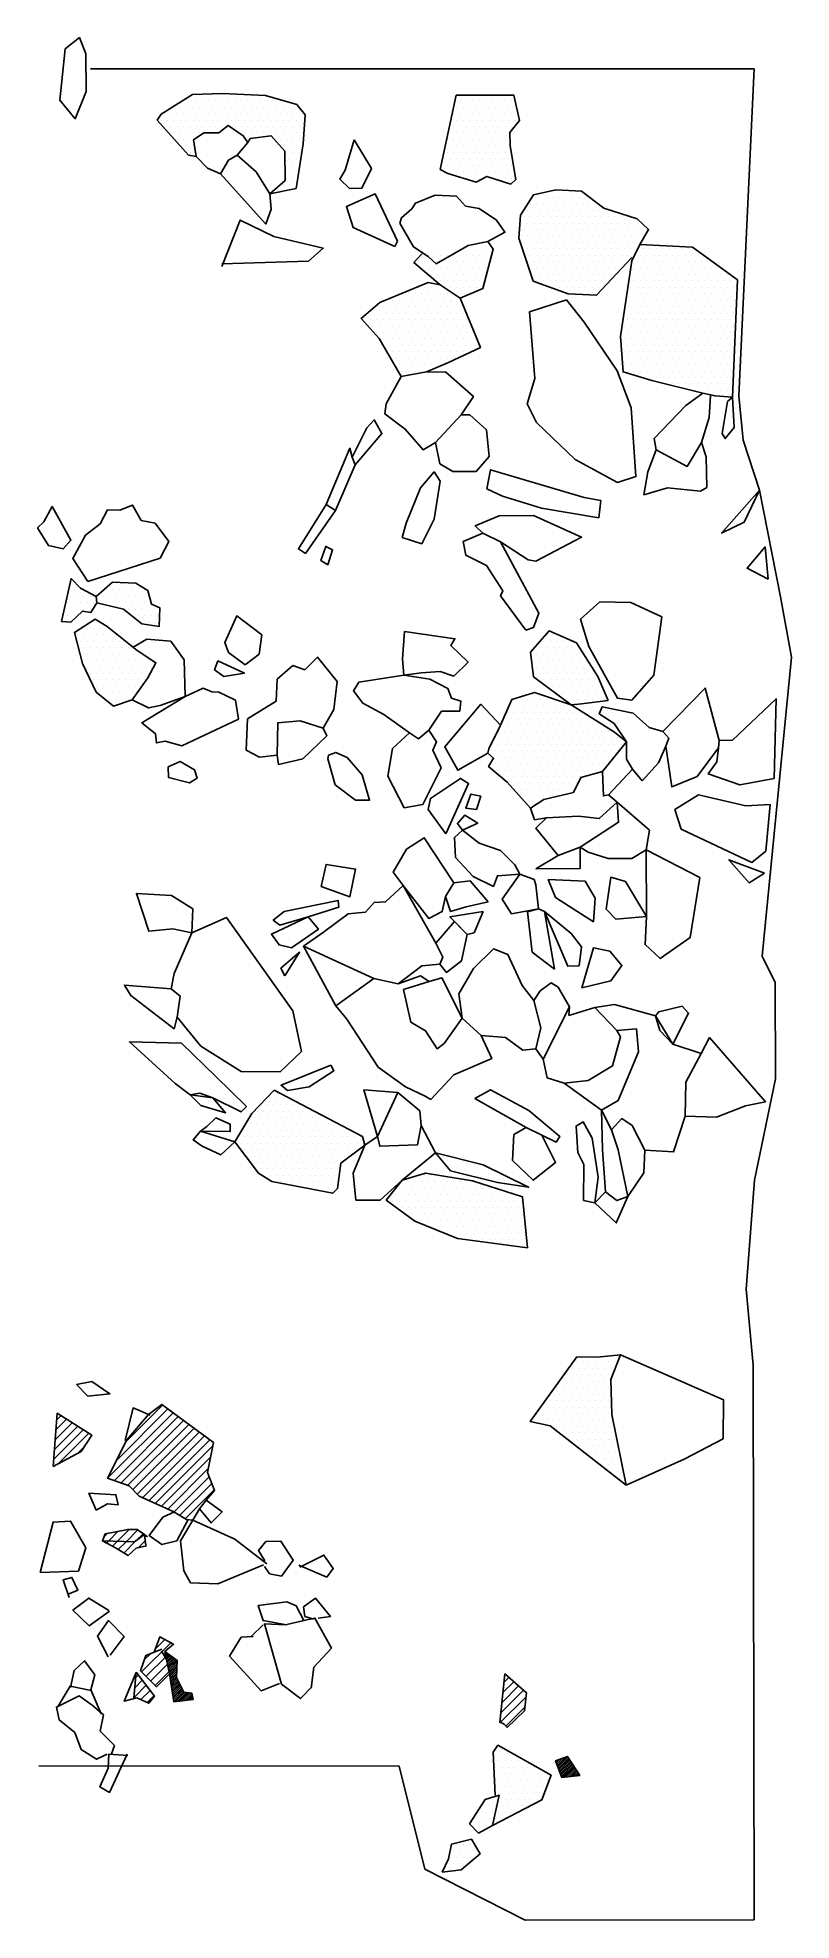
# Model space of a CAD drawing. Header units: metres. Extents: x 0.05 to 1.51, y -16.8 to -13.14.
import ezdxf

# ---------------------------------------------------------------- set-up
doc = ezdxf.new("R2010")
doc.units = ezdxf.units.M
doc.header["$LTSCALE"] = 25
doc.header["$MEASUREMENT"] = 0
doc.linetypes.add('STRICHPUNKTX2', pattern=[2, 1, -0.5, 0, -0.5])
doc.layers.get('0').update_dxf_attribs({"linetype": 'CONTINUOUS'})
for name, color, linetype in [('FEUER', 1, 'CONTINUOUS'), ('GRABUNGSGRENZE', 3, 'STRICHPUNKTX2'), ('KNOCHEN', 2, 'CONTINUOUS'), ('KNOCHENSCHRAFF', 2, 'CONTINUOUS'), ('STEINE', 4, 'CONTINUOUS'), ('STEINESCHRAFF', 4, 'CONTINUOUS')]:
    doc.layers.add(name, color=color, linetype=linetype)

# ---------------------------------------------------------------- blocks, each defined once
blk = doc.blocks.new('*X0')
at = {"color": 0}
for p, q in [((29.48, -1627.62), (29.54, -1627.56)), ((29.54, -1627.91), (29.75, -1627.71)), ((29.61, -1628.21), (29.95, -1627.86)), ((29.67, -1628.5), (30.16, -1628)), ((29.73, -1628.79), (30.37, -1628.15)), ((29.79, -1629.08), (30.58, -1628.3)), ((29.85, -1629.37), (30.78, -1628.44)), ((29.92, -1629.66), (30.99, -1628.59)), ((29.98, -1629.96), (31.2, -1628.74)), ((30.04, -1630.25), (31.4, -1628.88)), ((30.1, -1630.54), (31.61, -1629.03)), ((30.16, -1630.83), (31.82, -1629.18)), ((30.22, -1631.12), (31.89, -1629.45)), ((30.29, -1631.42), (31.88, -1629.82)), ((30.35, -1631.71), (31.86, -1630.2)), ((30.4, -1632.01), (31.84, -1630.57)), ((30.45, -1632.31), (31.82, -1630.94)), ((30.5, -1632.62), (31.81, -1631.31)), ((30.55, -1632.92), (31.79, -1631.68)), ((30.6, -1633.23), (31.77, -1632.05)), ((30.64, -1633.53), (31.76, -1632.42)), ((30.69, -1633.84), (31.83, -1632.7)), ((30.74, -1634.14), (31.94, -1632.94)), ((30.79, -1634.45), (32.06, -1633.17)), ((30.84, -1634.75), (32.18, -1633.41)), ((30.89, -1635.06), (32.3, -1633.65)), ((30.93, -1635.36), (32.42, -1633.88)), ((30.98, -1635.67), (32.53, -1634.12)), ((31.03, -1635.97), (32.65, -1634.35)), ((31.08, -1636.28), (32.77, -1634.59)), ((31.13, -1636.58), (32.89, -1634.82)), ((31.18, -1636.89), (33.01, -1635.06)), ((31.23, -1637.19), (33.12, -1635.3)), ((31.52, -1637.25), (33.35, -1635.42)), ((31.92, -1637.2), (33.66, -1635.46)), ((32.33, -1637.15), (33.97, -1635.51)), ((32.73, -1637.1), (34.29, -1635.55)), ((33.13, -1637.05), (34.6, -1635.59)), ((33.54, -1637), (34.78, -1635.76)), ((33.94, -1636.95), (34.83, -1636.06)), ((34.34, -1636.9), (34.88, -1636.37)), ((34.75, -1636.85), (34.93, -1636.67)), ((105.45, -1648.88), (105.68, -1648.65)), ((105.55, -1649.13), (106.25, -1648.43)), ((105.65, -1649.39), (106.82, -1648.22)), ((105.75, -1649.65), (107.39, -1648)), ((105.84, -1649.9), (107.76, -1647.98)), ((105.94, -1650.16), (107.9, -1648.2)), ((106.04, -1650.41), (108.04, -1648.41)), ((106.14, -1650.67), (108.18, -1648.63)), ((106.23, -1650.93), (108.32, -1648.84)), ((106.33, -1651.18), (108.46, -1649.05)), ((106.43, -1651.44), (108.6, -1649.27)), ((106.53, -1651.69), (108.74, -1649.48)), ((106.61, -1651.96), (108.88, -1649.7)), ((107.01, -1651.92), (109.02, -1649.91)), ((107.41, -1651.87), (109.16, -1650.12)), ((107.81, -1651.82), (109.3, -1650.34)), ((108.21, -1651.78), (109.44, -1650.55)), ((108.61, -1651.73), (109.58, -1650.77)), ((109.01, -1651.68), (109.72, -1650.98)), ((109.41, -1651.64), (109.86, -1651.19)), ((109.82, -1651.59), (110, -1651.41))]:
    blk.add_line(p, q, dxfattribs=at)
blk = doc.blocks.new('*X1')
at = {"color": 0}
for p, q in [((8.17, -1586.36), (11.48, -1583.05)), ((8.32, -1584.44), (10.4, -1582.36)), ((8.47, -1582.52), (9.32, -1581.67)), ((7.87, -1590.19), (13.64, -1584.42)), ((8.02, -1588.27), (12.56, -1583.74)), ((8.89, -1590.94), (14.72, -1585.11)), ((12.67, -1588.93), (13.71, -1587.89)), ((17.73, -1605.08), (18.24, -1604.57)), ((18.53, -1606.05), (20.44, -1604.14)), ((20.24, -1606.1), (22.57, -1603.78)), ((21.95, -1606.16), (24.22, -1603.89)), ((23.86, -1606.02), (25.26, -1604.62)), ((18.15, -1606.43), (18.53, -1606.05)), ((19.29, -1607.06), (20.24, -1606.1)), ((20.41, -1607.7), (21.95, -1606.16)), ((21.51, -1608.37), (23.86, -1606.02)), ((24.36, -1607.29), (25.67, -1605.98)), ((24.97, -1631.43), (30.62, -1625.78)), ((27.65, -1626.98), (29.46, -1625.17)), ((25.49, -1629.14), (26.73, -1627.9)), ((25.86, -1632.31), (29.67, -1628.5)), ((26.74, -1633.19), (29.98, -1629.96)), ((27.62, -1634.08), (30.29, -1631.42)), ((94.95, -1637.46), (98.23, -1634.18)), ((95.15, -1635.49), (97.28, -1633.36)), ((95.35, -1633.52), (96.33, -1632.54)), ((94.65, -1641.29), (99.66, -1636.28)), ((94.74, -1639.43), (99.17, -1635.01)), ((95.74, -1641.97), (99.43, -1638.28))]:
    blk.add_line(p, q, dxfattribs=at)
blk = doc.blocks.new('*X2')
at = {"color": 0}
for p, q in [((21.93, -1586.74), (29.04, -1579.63)), ((18.37, -1593.84), (31.08, -1581.12)), ((19.68, -1594.3), (32.1, -1581.87)), ((20.14, -1590.3), (30.06, -1580.38)), ((20.99, -1594.75), (33.12, -1582.62)), ((22.3, -1595.21), (34.13, -1583.37)), ((23.25, -1596.03), (35.15, -1584.12)), ((24.1, -1596.95), (36.17, -1584.87)), ((25.15, -1597.66), (37.19, -1585.62)), ((26.38, -1598.2), (38.21, -1586.37)), ((27.6, -1598.75), (38.81, -1587.54)), ((28.82, -1599.29), (38.36, -1589.75)), ((30.04, -1599.84), (37.92, -1591.97)), ((31.25, -1600.4), (38.09, -1593.56)), ((32.35, -1601.07), (38.59, -1594.83)), ((33.45, -1601.74), (39.09, -1596.1)), ((23.45, -1636.48), (25.87, -1634.06)), ((23.63, -1634.54), (25.11, -1633.06)), ((23.8, -1632.59), (24.34, -1632.05)), ((24.85, -1636.85), (26.63, -1635.07)), ((26.06, -1637.41), (27.4, -1636.07))]:
    blk.add_line(p, q, dxfattribs=at)
blk = doc.blocks.new('*X3')
at = {"color": 0}
for p, q in [((13.125, -1576.25), (13.125, -1576.25)), ((14.375, -1576.25), (14.375, -1576.25)), ((15.625, -1576.25), (15.625, -1576.25)), ((16.875, -1576.25), (16.875, -1576.25)), ((15, -1577.5), (15, -1577.5)), ((16.25, -1577.5), (16.25, -1577.5)), ((17.5, -1577.5), (17.5, -1577.5)), ((12.5, -1620), (12.5, -1620)), ((13.125, -1618.75), (13.125, -1618.75)), ((13.75, -1620), (13.75, -1620)), ((14.375, -1618.75), (14.375, -1618.75)), ((15, -1617.5), (15, -1617.5)), ((15, -1620), (15, -1620)), ((15.625, -1618.75), (15.625, -1618.75)), ((16.25, -1620), (16.25, -1620)), ((16.875, -1618.75), (16.875, -1618.75)), ((17.5, -1620), (17.5, -1620)), ((14.375, -1621.25), (14.375, -1621.25)), ((15.625, -1621.25), (15.625, -1621.25))]:
    blk.add_line(p, q, dxfattribs=at)
blk = doc.blocks.new('*X4')
at = {"color": 0}
for p, q in [((93.75, -1647.5), (93.75, -1647.5)), ((94.375, -1646.25), (94.375, -1646.25)), ((94.375, -1648.75), (94.375, -1648.75)), ((95, -1647.5), (95, -1647.5)), ((95.625, -1648.75), (95.625, -1648.75)), ((96.25, -1647.5), (96.25, -1647.5)), ((96.875, -1648.75), (96.875, -1648.75)), ((98.125, -1648.75), (98.125, -1648.75)), ((99.375, -1648.75), (99.375, -1648.75)), ((93.75, -1650), (93.75, -1650)), ((93.75, -1652.5), (93.75, -1652.5)), ((94.375, -1651.25), (94.375, -1651.25)), ((95, -1650), (95, -1650)), ((95, -1652.5), (95, -1652.5)), ((95.625, -1651.25), (95.625, -1651.25)), ((96.25, -1650), (96.25, -1650)), ((96.25, -1652.5), (96.25, -1652.5)), ((96.875, -1651.25), (96.875, -1651.25)), ((97.5, -1650), (97.5, -1650)), ((97.5, -1652.5), (97.5, -1652.5)), ((98.125, -1651.25), (98.125, -1651.25)), ((98.75, -1650), (98.75, -1650)), ((98.75, -1652.5), (98.75, -1652.5)), ((99.375, -1651.25), (99.375, -1651.25)), ((100, -1650), (100, -1650)), ((100, -1652.5), (100, -1652.5)), ((100.625, -1651.25), (100.625, -1651.25)), ((101.25, -1650), (101.25, -1650)), ((101.25, -1652.5), (101.25, -1652.5)), ((101.875, -1651.25), (101.875, -1651.25)), ((102.5, -1652.5), (102.5, -1652.5)), ((103.125, -1651.25), (103.125, -1651.25)), ((103.75, -1652.5), (103.75, -1652.5)), ((91.875, -1656.25), (91.875, -1656.25)), ((93.125, -1656.25), (93.125, -1656.25)), ((93.75, -1655), (93.75, -1655)), ((94.375, -1653.75), (94.375, -1653.75)), ((94.375, -1656.25), (94.375, -1656.25)), ((95, -1655), (95, -1655)), ((95.625, -1653.75), (95.625, -1653.75)), ((95.625, -1656.25), (95.625, -1656.25)), ((96.25, -1655), (96.25, -1655)), ((96.875, -1653.75), (96.875, -1653.75)), ((96.875, -1656.25), (96.875, -1656.25)), ((97.5, -1655), (97.5, -1655)), ((98.125, -1653.75), (98.125, -1653.75)), ((98.125, -1656.25), (98.125, -1656.25)), ((98.75, -1655), (98.75, -1655)), ((99.375, -1653.75), (99.375, -1653.75)), ((99.375, -1656.25), (99.375, -1656.25)), ((100, -1655), (100, -1655)), ((100.625, -1653.75), (100.625, -1653.75)), ((100.625, -1656.25), (100.625, -1656.25)), ((101.25, -1655), (101.25, -1655)), ((101.875, -1653.75), (101.875, -1653.75)), ((101.875, -1656.25), (101.875, -1656.25)), ((102.5, -1655), (102.5, -1655)), ((103.125, -1653.75), (103.125, -1653.75)), ((90, -1660), (90, -1660)), ((90.625, -1658.75), (90.625, -1658.75)), ((91.25, -1657.5), (91.25, -1657.5)), ((91.25, -1660), (91.25, -1660)), ((91.875, -1658.75), (91.875, -1658.75)), ((92.5, -1657.5), (92.5, -1657.5)), ((92.5, -1660), (92.5, -1660)), ((93.125, -1658.75), (93.125, -1658.75)), ((93.75, -1657.5), (93.75, -1657.5)), ((93.75, -1660), (93.75, -1660)), ((94.375, -1658.75), (94.375, -1658.75)), ((95, -1657.5), (95, -1657.5)), ((95, -1660), (95, -1660)), ((95.625, -1658.75), (95.625, -1658.75)), ((96.25, -1657.5), (96.25, -1657.5)), ((96.875, -1658.75), (96.875, -1658.75)), ((97.5, -1657.5), (97.5, -1657.5)), ((98.125, -1658.75), (98.125, -1658.75)), ((98.75, -1657.5), (98.75, -1657.5)), ((100, -1657.5), (100, -1657.5)), ((89.375, -1661.25), (89.375, -1661.25)), ((90.625, -1661.25), (90.625, -1661.25)), ((91.875, -1661.25), (91.875, -1661.25)), ((93.125, -1661.25), (93.125, -1661.25)), ((85, -1667.5), (85, -1667.5)), ((85.625, -1666.25), (85.625, -1666.25)), ((86.25, -1665), (86.25, -1665)), ((86.25, -1667.5), (86.25, -1667.5)), ((86.875, -1666.25), (86.875, -1666.25)), ((87.5, -1665), (87.5, -1665)), ((87.5, -1667.5), (87.5, -1667.5)), ((88.125, -1666.25), (88.125, -1666.25)), ((88.75, -1665), (88.75, -1665)), ((88.75, -1667.5), (88.75, -1667.5)), ((89.375, -1666.25), (89.375, -1666.25)), ((83.75, -1670), (83.75, -1670)), ((84.375, -1668.75), (84.375, -1668.75)), ((85, -1670), (85, -1670)), ((85.625, -1668.75), (85.625, -1668.75)), ((86.875, -1668.75), (86.875, -1668.75)), ((88.125, -1668.75), (88.125, -1668.75))]:
    blk.add_line(p, q, dxfattribs=at)
blk = doc.blocks.new('*X5')
at = {"color": 0}
for p, q in [((108.75, -1572.5), (108.75, -1572.5)), ((109.375, -1571.25), (109.375, -1571.25)), ((110, -1572.5), (110, -1572.5)), ((110.625, -1571.25), (110.625, -1571.25)), ((111.25, -1572.5), (111.25, -1572.5)), ((111.875, -1571.25), (111.875, -1571.25)), ((112.5, -1572.5), (112.5, -1572.5)), ((113.125, -1571.25), (113.125, -1571.25)), ((113.75, -1572.5), (113.75, -1572.5)), ((114.375, -1571.25), (114.375, -1571.25)), ((115, -1572.5), (115, -1572.5)), ((115.625, -1571.25), (115.625, -1571.25)), ((116.25, -1572.5), (116.25, -1572.5)), ((116.875, -1571.25), (116.875, -1571.25)), ((117.5, -1570), (117.5, -1570)), ((105.625, -1576.25), (105.625, -1576.25)), ((106.25, -1575), (106.25, -1575)), ((106.875, -1576.25), (106.875, -1576.25)), ((107.5, -1575), (107.5, -1575)), ((108.125, -1573.75), (108.125, -1573.75)), ((108.125, -1576.25), (108.125, -1576.25)), ((108.75, -1575), (108.75, -1575)), ((109.375, -1573.75), (109.375, -1573.75)), ((109.375, -1576.25), (109.375, -1576.25)), ((110, -1575), (110, -1575)), ((110.625, -1573.75), (110.625, -1573.75)), ((110.625, -1576.25), (110.625, -1576.25)), ((111.25, -1575), (111.25, -1575)), ((111.875, -1573.75), (111.875, -1573.75)), ((111.875, -1576.25), (111.875, -1576.25)), ((112.5, -1575), (112.5, -1575)), ((113.125, -1573.75), (113.125, -1573.75)), ((113.125, -1576.25), (113.125, -1576.25)), ((113.75, -1575), (113.75, -1575)), ((114.375, -1573.75), (114.375, -1573.75)), ((114.375, -1576.25), (114.375, -1576.25)), ((115, -1575), (115, -1575)), ((115.625, -1573.75), (115.625, -1573.75)), ((115.625, -1576.25), (115.625, -1576.25)), ((103.75, -1580), (103.75, -1580)), ((104.375, -1578.75), (104.375, -1578.75)), ((105, -1577.5), (105, -1577.5)), ((105, -1580), (105, -1580)), ((105.625, -1578.75), (105.625, -1578.75)), ((106.25, -1577.5), (106.25, -1577.5)), ((106.25, -1580), (106.25, -1580)), ((106.875, -1578.75), (106.875, -1578.75)), ((107.5, -1577.5), (107.5, -1577.5)), ((107.5, -1580), (107.5, -1580)), ((108.125, -1578.75), (108.125, -1578.75)), ((108.75, -1577.5), (108.75, -1577.5)), ((108.75, -1580), (108.75, -1580)), ((109.375, -1578.75), (109.375, -1578.75)), ((110, -1577.5), (110, -1577.5)), ((110, -1580), (110, -1580)), ((110.625, -1578.75), (110.625, -1578.75)), ((111.25, -1577.5), (111.25, -1577.5)), ((111.25, -1580), (111.25, -1580)), ((111.875, -1578.75), (111.875, -1578.75)), ((112.5, -1577.5), (112.5, -1577.5)), ((112.5, -1580), (112.5, -1580)), ((113.125, -1578.75), (113.125, -1578.75)), ((113.75, -1577.5), (113.75, -1577.5)), ((113.75, -1580), (113.75, -1580)), ((114.375, -1578.75), (114.375, -1578.75)), ((115, -1577.5), (115, -1577.5)), ((115, -1580), (115, -1580)), ((115.625, -1578.75), (115.625, -1578.75)), ((116.25, -1580), (116.25, -1580)), ((101.25, -1582.5), (101.25, -1582.5)), ((101.875, -1581.25), (101.875, -1581.25)), ((102.5, -1582.5), (102.5, -1582.5)), ((103.125, -1581.25), (103.125, -1581.25)), ((103.75, -1582.5), (103.75, -1582.5)), ((104.375, -1581.25), (104.375, -1581.25)), ((105, -1582.5), (105, -1582.5)), ((105.625, -1581.25), (105.625, -1581.25)), ((106.25, -1582.5), (106.25, -1582.5)), ((106.875, -1581.25), (106.875, -1581.25)), ((107.5, -1582.5), (107.5, -1582.5)), ((108.125, -1581.25), (108.125, -1581.25)), ((108.75, -1582.5), (108.75, -1582.5)), ((109.375, -1581.25), (109.375, -1581.25)), ((110, -1582.5), (110, -1582.5)), ((110.625, -1581.25), (110.625, -1581.25)), ((111.25, -1582.5), (111.25, -1582.5)), ((111.875, -1581.25), (111.875, -1581.25)), ((112.5, -1582.5), (112.5, -1582.5)), ((113.125, -1581.25), (113.125, -1581.25)), ((113.75, -1582.5), (113.75, -1582.5)), ((114.375, -1581.25), (114.375, -1581.25)), ((115, -1582.5), (115, -1582.5)), ((115.625, -1581.25), (115.625, -1581.25)), ((116.25, -1582.5), (116.25, -1582.5)), ((105.625, -1583.75), (105.625, -1583.75)), ((106.25, -1585), (106.25, -1585)), ((106.875, -1583.75), (106.875, -1583.75)), ((107.5, -1585), (107.5, -1585)), ((108.125, -1583.75), (108.125, -1583.75)), ((108.125, -1586.25), (108.125, -1586.25)), ((108.75, -1585), (108.75, -1585)), ((109.375, -1583.75), (109.375, -1583.75)), ((109.375, -1586.25), (109.375, -1586.25)), ((110, -1585), (110, -1585)), ((110.625, -1583.75), (110.625, -1583.75)), ((110.625, -1586.25), (110.625, -1586.25)), ((111.25, -1585), (111.25, -1585)), ((111.875, -1583.75), (111.875, -1583.75)), ((111.875, -1586.25), (111.875, -1586.25)), ((112.5, -1585), (112.5, -1585)), ((113.125, -1583.75), (113.125, -1583.75)), ((113.125, -1586.25), (113.125, -1586.25)), ((113.75, -1585), (113.75, -1585)), ((114.375, -1583.75), (114.375, -1583.75)), ((114.375, -1586.25), (114.375, -1586.25)), ((115, -1585), (115, -1585)), ((115.625, -1583.75), (115.625, -1583.75)), ((115.625, -1586.25), (115.625, -1586.25)), ((116.25, -1585), (116.25, -1585)), ((116.875, -1586.25), (116.875, -1586.25)), ((110, -1587.5), (110, -1587.5)), ((111.25, -1587.5), (111.25, -1587.5)), ((111.875, -1588.75), (111.875, -1588.75)), ((112.5, -1587.5), (112.5, -1587.5)), ((112.5, -1590), (112.5, -1590)), ((113.125, -1588.75), (113.125, -1588.75)), ((113.75, -1587.5), (113.75, -1587.5)), ((113.75, -1590), (113.75, -1590)), ((114.375, -1588.75), (114.375, -1588.75)), ((115, -1587.5), (115, -1587.5)), ((115, -1590), (115, -1590)), ((115.625, -1588.75), (115.625, -1588.75)), ((116.25, -1587.5), (116.25, -1587.5)), ((116.25, -1590), (116.25, -1590)), ((116.875, -1588.75), (116.875, -1588.75)), ((117.5, -1587.5), (117.5, -1587.5)), ((117.5, -1590), (117.5, -1590)), ((114.375, -1591.25), (114.375, -1591.25)), ((115.625, -1591.25), (115.625, -1591.25)), ((116.25, -1592.5), (116.25, -1592.5)), ((116.875, -1591.25), (116.875, -1591.25)), ((117.5, -1592.5), (117.5, -1592.5)), ((118.125, -1591.25), (118.125, -1591.25)), ((118.125, -1593.75), (118.125, -1593.75))]:
    blk.add_line(p, q, dxfattribs=at)
blk = doc.blocks.new('*X6')
at = {"color": 0}
for p, q in [((48.125, -1521.25), (48.125, -1521.25)), ((49.375, -1521.25), (49.375, -1521.25)), ((50, -1520), (50, -1520)), ((50.625, -1518.75), (50.625, -1518.75)), ((50.625, -1521.25), (50.625, -1521.25)), ((51.25, -1520), (51.25, -1520)), ((51.875, -1521.25), (51.875, -1521.25)), ((52.5, -1520), (52.5, -1520)), ((53.125, -1521.25), (53.125, -1521.25)), ((54.375, -1521.25), (54.375, -1521.25)), ((55.625, -1521.25), (55.625, -1521.25)), ((46.25, -1525), (46.25, -1525)), ((46.875, -1523.75), (46.875, -1523.75)), ((47.5, -1522.5), (47.5, -1522.5)), ((47.5, -1525), (47.5, -1525)), ((48.125, -1523.75), (48.125, -1523.75)), ((48.75, -1522.5), (48.75, -1522.5)), ((48.75, -1525), (48.75, -1525)), ((49.375, -1523.75), (49.375, -1523.75)), ((50, -1522.5), (50, -1522.5)), ((50, -1525), (50, -1525)), ((50.625, -1523.75), (50.625, -1523.75)), ((51.25, -1522.5), (51.25, -1522.5)), ((51.25, -1525), (51.25, -1525)), ((51.875, -1523.75), (51.875, -1523.75)), ((52.5, -1522.5), (52.5, -1522.5)), ((52.5, -1525), (52.5, -1525)), ((53.125, -1523.75), (53.125, -1523.75)), ((53.75, -1522.5), (53.75, -1522.5)), ((53.75, -1525), (53.75, -1525)), ((54.375, -1523.75), (54.375, -1523.75)), ((55, -1522.5), (55, -1522.5)), ((55, -1525), (55, -1525)), ((55.625, -1523.75), (55.625, -1523.75)), ((56.25, -1522.5), (56.25, -1522.5)), ((56.25, -1525), (56.25, -1525)), ((56.875, -1523.75), (56.875, -1523.75)), ((57.5, -1522.5), (57.5, -1522.5)), ((57.5, -1525), (57.5, -1525)), ((58.125, -1523.75), (58.125, -1523.75)), ((58.75, -1525), (58.75, -1525)), ((59.375, -1523.75), (59.375, -1523.75)), ((60, -1525), (60, -1525)), ((60.625, -1523.75), (60.625, -1523.75)), ((61.25, -1525), (61.25, -1525)), ((62.5, -1525), (62.5, -1525)), ((43.75, -1527.5), (43.75, -1527.5)), ((44.375, -1528.75), (44.375, -1528.75)), ((45, -1527.5), (45, -1527.5)), ((45.625, -1526.25), (45.625, -1526.25)), ((45.625, -1528.75), (45.625, -1528.75)), ((46.25, -1527.5), (46.25, -1527.5)), ((46.875, -1526.25), (46.875, -1526.25)), ((46.875, -1528.75), (46.875, -1528.75)), ((47.5, -1527.5), (47.5, -1527.5)), ((48.125, -1526.25), (48.125, -1526.25)), ((48.125, -1528.75), (48.125, -1528.75)), ((48.75, -1527.5), (48.75, -1527.5)), ((49.375, -1526.25), (49.375, -1526.25)), ((49.375, -1528.75), (49.375, -1528.75)), ((50, -1527.5), (50, -1527.5)), ((50.625, -1526.25), (50.625, -1526.25)), ((50.625, -1528.75), (50.625, -1528.75)), ((51.25, -1527.5), (51.25, -1527.5)), ((51.875, -1526.25), (51.875, -1526.25)), ((51.875, -1528.75), (51.875, -1528.75)), ((52.5, -1527.5), (52.5, -1527.5)), ((53.125, -1526.25), (53.125, -1526.25)), ((53.125, -1528.75), (53.125, -1528.75)), ((53.75, -1527.5), (53.75, -1527.5)), ((54.375, -1526.25), (54.375, -1526.25)), ((54.375, -1528.75), (54.375, -1528.75)), ((55, -1527.5), (55, -1527.5)), ((55.625, -1526.25), (55.625, -1526.25)), ((55.625, -1528.75), (55.625, -1528.75)), ((56.25, -1527.5), (56.25, -1527.5)), ((56.875, -1526.25), (56.875, -1526.25)), ((56.875, -1528.75), (56.875, -1528.75)), ((57.5, -1527.5), (57.5, -1527.5)), ((58.125, -1526.25), (58.125, -1526.25)), ((58.125, -1528.75), (58.125, -1528.75)), ((58.75, -1527.5), (58.75, -1527.5)), ((59.375, -1526.25), (59.375, -1526.25)), ((59.375, -1528.75), (59.375, -1528.75)), ((60, -1527.5), (60, -1527.5)), ((60.625, -1526.25), (60.625, -1526.25)), ((60.625, -1528.75), (60.625, -1528.75)), ((61.25, -1527.5), (61.25, -1527.5)), ((61.875, -1526.25), (61.875, -1526.25)), ((61.875, -1528.75), (61.875, -1528.75)), ((62.5, -1527.5), (62.5, -1527.5)), ((63.125, -1526.25), (63.125, -1526.25)), ((63.125, -1528.75), (63.125, -1528.75)), ((63.75, -1527.5), (63.75, -1527.5)), ((64.375, -1526.25), (64.375, -1526.25)), ((64.375, -1528.75), (64.375, -1528.75)), ((65, -1527.5), (65, -1527.5)), ((65.625, -1526.25), (65.625, -1526.25)), ((65.625, -1528.75), (65.625, -1528.75)), ((66.25, -1527.5), (66.25, -1527.5)), ((66.875, -1528.75), (66.875, -1528.75)), ((67.5, -1527.5), (67.5, -1527.5)), ((68.125, -1528.75), (68.125, -1528.75)), ((45, -1530), (45, -1530)), ((45.625, -1531.25), (45.625, -1531.25)), ((46.25, -1530), (46.25, -1530)), ((46.875, -1531.25), (46.875, -1531.25)), ((47.5, -1530), (47.5, -1530)), ((48.125, -1531.25), (48.125, -1531.25)), ((48.75, -1530), (48.75, -1530)), ((49.375, -1531.25), (49.375, -1531.25)), ((50, -1530), (50, -1530)), ((50.625, -1531.25), (50.625, -1531.25)), ((51.25, -1530), (51.25, -1530)), ((51.875, -1531.25), (51.875, -1531.25)), ((52.5, -1530), (52.5, -1530)), ((53.125, -1531.25), (53.125, -1531.25)), ((53.75, -1530), (53.75, -1530)), ((54.375, -1531.25), (54.375, -1531.25)), ((55, -1530), (55, -1530)), ((55.625, -1531.25), (55.625, -1531.25)), ((56.25, -1530), (56.25, -1530)), ((56.875, -1531.25), (56.875, -1531.25)), ((57.5, -1530), (57.5, -1530)), ((58.125, -1531.25), (58.125, -1531.25)), ((58.75, -1530), (58.75, -1530)), ((59.375, -1531.25), (59.375, -1531.25)), ((60, -1530), (60, -1530)), ((60.625, -1531.25), (60.625, -1531.25)), ((61.25, -1530), (61.25, -1530)), ((61.875, -1531.25), (61.875, -1531.25)), ((62.5, -1530), (62.5, -1530)), ((63.125, -1531.25), (63.125, -1531.25)), ((63.75, -1530), (63.75, -1530)), ((64.375, -1531.25), (64.375, -1531.25)), ((65, -1530), (65, -1530)), ((66.25, -1530), (66.25, -1530)), ((46.25, -1532.5), (46.25, -1532.5)), ((47.5, -1532.5), (47.5, -1532.5)), ((48.125, -1533.75), (48.125, -1533.75)), ((48.75, -1532.5), (48.75, -1532.5)), ((48.75, -1535), (48.75, -1535)), ((49.375, -1533.75), (49.375, -1533.75)), ((50, -1532.5), (50, -1532.5)), ((50, -1535), (50, -1535)), ((50.625, -1533.75), (50.625, -1533.75)), ((51.25, -1532.5), (51.25, -1532.5)), ((51.25, -1535), (51.25, -1535)), ((51.875, -1533.75), (51.875, -1533.75)), ((52.5, -1532.5), (52.5, -1532.5)), ((52.5, -1535), (52.5, -1535)), ((53.125, -1533.75), (53.125, -1533.75)), ((53.75, -1532.5), (53.75, -1532.5)), ((53.75, -1535), (53.75, -1535)), ((54.375, -1533.75), (54.375, -1533.75)), ((55, -1532.5), (55, -1532.5)), ((55, -1535), (55, -1535)), ((55.625, -1533.75), (55.625, -1533.75)), ((56.25, -1532.5), (56.25, -1532.5)), ((56.25, -1535), (56.25, -1535)), ((56.875, -1533.75), (56.875, -1533.75)), ((57.5, -1532.5), (57.5, -1532.5)), ((57.5, -1535), (57.5, -1535)), ((58.125, -1533.75), (58.125, -1533.75)), ((58.75, -1532.5), (58.75, -1532.5)), ((58.75, -1535), (58.75, -1535)), ((59.375, -1533.75), (59.375, -1533.75)), ((60, -1532.5), (60, -1532.5)), ((60, -1535), (60, -1535)), ((60.625, -1533.75), (60.625, -1533.75)), ((61.25, -1532.5), (61.25, -1532.5)), ((61.25, -1535), (61.25, -1535)), ((61.875, -1533.75), (61.875, -1533.75)), ((62.5, -1532.5), (62.5, -1532.5)), ((62.5, -1535), (62.5, -1535)), ((63.125, -1533.75), (63.125, -1533.75)), ((63.75, -1532.5), (63.75, -1532.5)), ((78.75, -1535), (78.75, -1535)), ((80, -1535), (80, -1535)), ((81.25, -1535), (81.25, -1535)), ((82.5, -1535), (82.5, -1535)), ((51.875, -1536.25), (51.875, -1536.25)), ((53.125, -1536.25), (53.125, -1536.25)), ((54.375, -1536.25), (54.375, -1536.25)), ((55.625, -1536.25), (55.625, -1536.25)), ((56.875, -1536.25), (56.875, -1536.25)), ((57.5, -1537.5), (57.5, -1537.5)), ((58.125, -1536.25), (58.125, -1536.25)), ((58.75, -1537.5), (58.75, -1537.5)), ((59.375, -1536.25), (59.375, -1536.25)), ((60, -1537.5), (60, -1537.5)), ((60.625, -1536.25), (60.625, -1536.25)), ((61.25, -1537.5), (61.25, -1537.5)), ((61.875, -1536.25), (61.875, -1536.25)), ((62.5, -1537.5), (62.5, -1537.5)), ((63.125, -1536.25), (63.125, -1536.25)), ((74.375, -1538.75), (74.375, -1538.75)), ((75, -1537.5), (75, -1537.5)), ((75.625, -1536.25), (75.625, -1536.25)), ((75.625, -1538.75), (75.625, -1538.75)), ((76.25, -1537.5), (76.25, -1537.5)), ((76.875, -1536.25), (76.875, -1536.25)), ((76.875, -1538.75), (76.875, -1538.75)), ((77.5, -1537.5), (77.5, -1537.5)), ((78.125, -1536.25), (78.125, -1536.25)), ((78.125, -1538.75), (78.125, -1538.75)), ((78.75, -1537.5), (78.75, -1537.5)), ((79.375, -1536.25), (79.375, -1536.25)), ((79.375, -1538.75), (79.375, -1538.75)), ((80, -1537.5), (80, -1537.5)), ((80.625, -1536.25), (80.625, -1536.25)), ((80.625, -1538.75), (80.625, -1538.75)), ((81.25, -1537.5), (81.25, -1537.5)), ((81.875, -1536.25), (81.875, -1536.25)), ((81.875, -1538.75), (81.875, -1538.75)), ((82.5, -1537.5), (82.5, -1537.5)), ((83.125, -1536.25), (83.125, -1536.25)), ((83.125, -1538.75), (83.125, -1538.75)), ((83.75, -1537.5), (83.75, -1537.5)), ((84.375, -1536.25), (84.375, -1536.25)), ((84.375, -1538.75), (84.375, -1538.75)), ((85, -1537.5), (85, -1537.5)), ((85.625, -1536.25), (85.625, -1536.25)), ((85.625, -1538.75), (85.625, -1538.75)), ((86.25, -1537.5), (86.25, -1537.5)), ((86.875, -1536.25), (86.875, -1536.25)), ((86.875, -1538.75), (86.875, -1538.75)), ((87.5, -1537.5), (87.5, -1537.5)), ((88.125, -1536.25), (88.125, -1536.25)), ((88.125, -1538.75), (88.125, -1538.75)), ((88.75, -1537.5), (88.75, -1537.5)), ((89.375, -1536.25), (89.375, -1536.25)), ((89.375, -1538.75), (89.375, -1538.75)), ((90, -1537.5), (90, -1537.5)), ((90.625, -1538.75), (90.625, -1538.75)), ((91.25, -1537.5), (91.25, -1537.5)), ((91.875, -1538.75), (91.875, -1538.75)), ((92.5, -1537.5), (92.5, -1537.5)), ((93.125, -1538.75), (93.125, -1538.75)), ((94.375, -1538.75), (94.375, -1538.75)), ((95.625, -1538.75), (95.625, -1538.75)), ((96.875, -1538.75), (96.875, -1538.75)), ((73.75, -1540), (73.75, -1540)), ((75, -1540), (75, -1540)), ((75.625, -1541.25), (75.625, -1541.25)), ((76.25, -1540), (76.25, -1540)), ((76.25, -1542.5), (76.25, -1542.5)), ((76.875, -1541.25), (76.875, -1541.25)), ((77.5, -1540), (77.5, -1540)), ((77.5, -1542.5), (77.5, -1542.5)), ((78.125, -1541.25), (78.125, -1541.25)), ((78.75, -1540), (78.75, -1540)), ((78.75, -1542.5), (78.75, -1542.5)), ((79.375, -1541.25), (79.375, -1541.25)), ((80, -1540), (80, -1540)), ((80, -1542.5), (80, -1542.5)), ((80.625, -1541.25), (80.625, -1541.25)), ((81.25, -1540), (81.25, -1540)), ((81.25, -1542.5), (81.25, -1542.5)), ((81.875, -1541.25), (81.875, -1541.25)), ((82.5, -1540), (82.5, -1540)), ((82.5, -1542.5), (82.5, -1542.5)), ((83.125, -1541.25), (83.125, -1541.25)), ((83.75, -1540), (83.75, -1540)), ((83.75, -1542.5), (83.75, -1542.5)), ((84.375, -1541.25), (84.375, -1541.25)), ((85, -1540), (85, -1540)), ((85, -1542.5), (85, -1542.5)), ((85.625, -1541.25), (85.625, -1541.25)), ((86.25, -1540), (86.25, -1540)), ((86.25, -1542.5), (86.25, -1542.5)), ((86.875, -1541.25), (86.875, -1541.25)), ((87.5, -1540), (87.5, -1540)), ((87.5, -1542.5), (87.5, -1542.5)), ((88.125, -1541.25), (88.125, -1541.25)), ((88.75, -1540), (88.75, -1540)), ((88.75, -1542.5), (88.75, -1542.5)), ((89.375, -1541.25), (89.375, -1541.25)), ((90, -1540), (90, -1540)), ((90, -1542.5), (90, -1542.5)), ((90.625, -1541.25), (90.625, -1541.25)), ((91.25, -1540), (91.25, -1540)), ((91.25, -1542.5), (91.25, -1542.5)), ((91.875, -1541.25), (91.875, -1541.25)), ((92.5, -1540), (92.5, -1540)), ((92.5, -1542.5), (92.5, -1542.5)), ((93.125, -1541.25), (93.125, -1541.25)), ((93.75, -1540), (93.75, -1540)), ((93.75, -1542.5), (93.75, -1542.5)), ((94.375, -1541.25), (94.375, -1541.25)), ((95, -1540), (95, -1540)), ((95, -1542.5), (95, -1542.5)), ((95.625, -1541.25), (95.625, -1541.25)), ((96.25, -1540), (96.25, -1540)), ((96.25, -1542.5), (96.25, -1542.5)), ((96.875, -1541.25), (96.875, -1541.25)), ((97.5, -1540), (97.5, -1540)), ((97.5, -1542.5), (97.5, -1542.5)), ((98.125, -1541.25), (98.125, -1541.25)), ((98.75, -1540), (98.75, -1540)), ((98.75, -1542.5), (98.75, -1542.5)), ((78.125, -1543.75), (78.125, -1543.75)), ((79.375, -1543.75), (79.375, -1543.75)), ((80.625, -1543.75), (80.625, -1543.75)), ((81.25, -1545), (81.25, -1545)), ((81.875, -1543.75), (81.875, -1543.75)), ((82.5, -1545), (82.5, -1545)), ((83.125, -1543.75), (83.125, -1543.75)), ((83.75, -1545), (83.75, -1545)), ((84.375, -1543.75), (84.375, -1543.75)), ((84.375, -1546.25), (84.375, -1546.25)), ((85, -1545), (85, -1545)), ((85.625, -1543.75), (85.625, -1543.75)), ((85.625, -1546.25), (85.625, -1546.25)), ((86.25, -1545), (86.25, -1545)), ((86.875, -1543.75), (86.875, -1543.75)), ((86.875, -1546.25), (86.875, -1546.25)), ((87.5, -1545), (87.5, -1545)), ((88.125, -1543.75), (88.125, -1543.75)), ((88.125, -1546.25), (88.125, -1546.25)), ((88.75, -1545), (88.75, -1545)), ((89.375, -1543.75), (89.375, -1543.75)), ((89.375, -1546.25), (89.375, -1546.25)), ((90, -1545), (90, -1545)), ((90.625, -1543.75), (90.625, -1543.75)), ((90.625, -1546.25), (90.625, -1546.25)), ((91.25, -1545), (91.25, -1545)), ((91.875, -1543.75), (91.875, -1543.75)), ((91.875, -1546.25), (91.875, -1546.25)), ((92.5, -1545), (92.5, -1545)), ((93.125, -1543.75), (93.125, -1543.75)), ((93.125, -1546.25), (93.125, -1546.25)), ((93.75, -1545), (93.75, -1545)), ((94.375, -1543.75), (94.375, -1543.75)), ((94.375, -1546.25), (94.375, -1546.25)), ((95, -1545), (95, -1545)), ((95.625, -1543.75), (95.625, -1543.75)), ((95.625, -1546.25), (95.625, -1546.25)), ((96.25, -1545), (96.25, -1545)), ((96.875, -1543.75), (96.875, -1543.75)), ((96.875, -1546.25), (96.875, -1546.25)), ((97.5, -1545), (97.5, -1545)), ((98.125, -1543.75), (98.125, -1543.75)), ((98.125, -1546.25), (98.125, -1546.25)), ((98.75, -1545), (98.75, -1545)), ((99.375, -1543.75), (99.375, -1543.75)), ((99.375, -1546.25), (99.375, -1546.25)), ((88.75, -1547.5), (88.75, -1547.5)), ((90, -1547.5), (90, -1547.5)), ((91.25, -1547.5), (91.25, -1547.5)), ((92.5, -1547.5), (92.5, -1547.5)), ((93.75, -1547.5), (93.75, -1547.5)), ((95, -1547.5), (95, -1547.5)), ((96.25, -1547.5), (96.25, -1547.5)), ((97.5, -1547.5), (97.5, -1547.5)), ((98.125, -1548.75), (98.125, -1548.75)), ((98.75, -1547.5), (98.75, -1547.5)), ((99.375, -1548.75), (99.375, -1548.75))]:
    blk.add_line(p, q, dxfattribs=at)
blk = doc.blocks.new('*X7')
at = {"color": 0}
for p, q in [((31.25, -1327.5), (31.25, -1327.5)), ((32.5, -1327.5), (32.5, -1327.5)), ((33.125, -1326.25), (33.125, -1326.25)), ((33.75, -1327.5), (33.75, -1327.5)), ((34.375, -1326.25), (34.375, -1326.25)), ((35, -1327.5), (35, -1327.5)), ((35.625, -1326.25), (35.625, -1326.25)), ((36.25, -1325), (36.25, -1325)), ((36.25, -1327.5), (36.25, -1327.5)), ((36.875, -1326.25), (36.875, -1326.25)), ((37.5, -1325), (37.5, -1325)), ((37.5, -1327.5), (37.5, -1327.5)), ((38.125, -1326.25), (38.125, -1326.25)), ((38.75, -1325), (38.75, -1325)), ((38.75, -1327.5), (38.75, -1327.5)), ((39.375, -1326.25), (39.375, -1326.25)), ((40, -1325), (40, -1325)), ((40, -1327.5), (40, -1327.5)), ((40.625, -1326.25), (40.625, -1326.25)), ((41.25, -1325), (41.25, -1325)), ((41.25, -1327.5), (41.25, -1327.5)), ((41.875, -1326.25), (41.875, -1326.25)), ((42.5, -1325), (42.5, -1325)), ((42.5, -1327.5), (42.5, -1327.5)), ((43.125, -1326.25), (43.125, -1326.25)), ((43.75, -1325), (43.75, -1325)), ((43.75, -1327.5), (43.75, -1327.5)), ((44.375, -1326.25), (44.375, -1326.25)), ((45, -1327.5), (45, -1327.5)), ((45.625, -1326.25), (45.625, -1326.25)), ((46.25, -1327.5), (46.25, -1327.5)), ((46.875, -1326.25), (46.875, -1326.25)), ((47.5, -1327.5), (47.5, -1327.5)), ((48.125, -1326.25), (48.125, -1326.25)), ((48.75, -1327.5), (48.75, -1327.5)), ((49.375, -1326.25), (49.375, -1326.25)), ((50, -1327.5), (50, -1327.5)), ((50.625, -1326.25), (50.625, -1326.25)), ((51.25, -1327.5), (51.25, -1327.5)), ((51.875, -1326.25), (51.875, -1326.25)), ((52.5, -1327.5), (52.5, -1327.5)), ((53.75, -1327.5), (53.75, -1327.5)), ((55, -1327.5), (55, -1327.5)), ((86.25, -1327.5), (86.25, -1327.5)), ((86.875, -1326.25), (86.875, -1326.25)), ((87.5, -1327.5), (87.5, -1327.5)), ((88.125, -1326.25), (88.125, -1326.25)), ((88.75, -1327.5), (88.75, -1327.5)), ((89.375, -1326.25), (89.375, -1326.25)), ((90, -1327.5), (90, -1327.5)), ((90.625, -1326.25), (90.625, -1326.25)), ((91.25, -1327.5), (91.25, -1327.5)), ((91.875, -1326.25), (91.875, -1326.25)), ((92.5, -1327.5), (92.5, -1327.5)), ((93.125, -1326.25), (93.125, -1326.25)), ((93.75, -1327.5), (93.75, -1327.5)), ((94.375, -1326.25), (94.375, -1326.25)), ((95, -1327.5), (95, -1327.5)), ((95.625, -1326.25), (95.625, -1326.25)), ((96.25, -1327.5), (96.25, -1327.5)), ((96.875, -1326.25), (96.875, -1326.25)), ((97.5, -1327.5), (97.5, -1327.5)), ((28.75, -1330), (28.75, -1330)), ((29.375, -1328.75), (29.375, -1328.75)), ((29.375, -1331.25), (29.375, -1331.25)), ((30, -1330), (30, -1330)), ((30.625, -1328.75), (30.625, -1328.75)), ((30.625, -1331.25), (30.625, -1331.25)), ((31.25, -1330), (31.25, -1330)), ((31.875, -1328.75), (31.875, -1328.75)), ((31.875, -1331.25), (31.875, -1331.25)), ((32.5, -1330), (32.5, -1330)), ((33.125, -1328.75), (33.125, -1328.75)), ((33.125, -1331.25), (33.125, -1331.25)), ((33.75, -1330), (33.75, -1330)), ((34.375, -1328.75), (34.375, -1328.75)), ((34.375, -1331.25), (34.375, -1331.25)), ((35, -1330), (35, -1330)), ((35.625, -1328.75), (35.625, -1328.75)), ((35.625, -1331.25), (35.625, -1331.25)), ((36.25, -1330), (36.25, -1330)), ((36.875, -1328.75), (36.875, -1328.75)), ((36.875, -1331.25), (36.875, -1331.25)), ((37.5, -1330), (37.5, -1330)), ((38.125, -1328.75), (38.125, -1328.75)), ((38.125, -1331.25), (38.125, -1331.25)), ((38.75, -1330), (38.75, -1330)), ((39.375, -1328.75), (39.375, -1328.75)), ((39.375, -1331.25), (39.375, -1331.25)), ((40, -1330), (40, -1330)), ((40.625, -1328.75), (40.625, -1328.75)), ((40.625, -1331.25), (40.625, -1331.25)), ((41.25, -1330), (41.25, -1330)), ((41.875, -1328.75), (41.875, -1328.75)), ((42.5, -1330), (42.5, -1330)), ((43.125, -1328.75), (43.125, -1328.75)), ((43.125, -1331.25), (43.125, -1331.25)), ((43.75, -1330), (43.75, -1330)), ((44.375, -1328.75), (44.375, -1328.75)), ((44.375, -1331.25), (44.375, -1331.25)), ((45, -1330), (45, -1330)), ((45.625, -1328.75), (45.625, -1328.75)), ((45.625, -1331.25), (45.625, -1331.25)), ((46.25, -1330), (46.25, -1330)), ((46.875, -1328.75), (46.875, -1328.75)), ((46.875, -1331.25), (46.875, -1331.25)), ((47.5, -1330), (47.5, -1330)), ((48.125, -1328.75), (48.125, -1328.75)), ((48.125, -1331.25), (48.125, -1331.25)), ((48.75, -1330), (48.75, -1330)), ((49.375, -1328.75), (49.375, -1328.75)), ((49.375, -1331.25), (49.375, -1331.25)), ((50, -1330), (50, -1330)), ((50.625, -1328.75), (50.625, -1328.75)), ((50.625, -1331.25), (50.625, -1331.25)), ((51.25, -1330), (51.25, -1330)), ((51.875, -1328.75), (51.875, -1328.75)), ((51.875, -1331.25), (51.875, -1331.25)), ((52.5, -1330), (52.5, -1330)), ((53.125, -1328.75), (53.125, -1328.75)), ((53.125, -1331.25), (53.125, -1331.25)), ((53.75, -1330), (53.75, -1330)), ((54.375, -1328.75), (54.375, -1328.75)), ((54.375, -1331.25), (54.375, -1331.25)), ((55, -1330), (55, -1330)), ((55.625, -1328.75), (55.625, -1328.75)), ((55.625, -1331.25), (55.625, -1331.25)), ((56.25, -1330), (56.25, -1330)), ((85.625, -1328.75), (85.625, -1328.75)), ((85.625, -1331.25), (85.625, -1331.25)), ((86.25, -1330), (86.25, -1330)), ((86.875, -1328.75), (86.875, -1328.75)), ((86.875, -1331.25), (86.875, -1331.25)), ((87.5, -1330), (87.5, -1330)), ((88.125, -1328.75), (88.125, -1328.75)), ((88.125, -1331.25), (88.125, -1331.25)), ((88.75, -1330), (88.75, -1330)), ((89.375, -1328.75), (89.375, -1328.75)), ((89.375, -1331.25), (89.375, -1331.25)), ((90, -1330), (90, -1330)), ((90.625, -1328.75), (90.625, -1328.75)), ((90.625, -1331.25), (90.625, -1331.25)), ((91.25, -1330), (91.25, -1330)), ((91.875, -1328.75), (91.875, -1328.75)), ((91.875, -1331.25), (91.875, -1331.25)), ((92.5, -1330), (92.5, -1330)), ((93.125, -1328.75), (93.125, -1328.75)), ((93.125, -1331.25), (93.125, -1331.25)), ((93.75, -1330), (93.75, -1330)), ((94.375, -1328.75), (94.375, -1328.75)), ((94.375, -1331.25), (94.375, -1331.25)), ((95, -1330), (95, -1330)), ((95.625, -1328.75), (95.625, -1328.75)), ((95.625, -1331.25), (95.625, -1331.25)), ((96.25, -1330), (96.25, -1330)), ((96.875, -1328.75), (96.875, -1328.75)), ((96.875, -1331.25), (96.875, -1331.25)), ((97.5, -1330), (97.5, -1330)), ((31.25, -1332.5), (31.25, -1332.5)), ((31.875, -1333.75), (31.875, -1333.75)), ((32.5, -1332.5), (32.5, -1332.5)), ((33.125, -1333.75), (33.125, -1333.75)), ((33.75, -1332.5), (33.75, -1332.5)), ((34.375, -1333.75), (34.375, -1333.75)), ((35, -1332.5), (35, -1332.5)), ((36.25, -1332.5), (36.25, -1332.5)), ((45, -1332.5), (45, -1332.5)), ((45.625, -1333.75), (45.625, -1333.75)), ((46.25, -1332.5), (46.25, -1332.5)), ((47.5, -1332.5), (47.5, -1332.5)), ((48.75, -1332.5), (48.75, -1332.5)), ((50, -1332.5), (50, -1332.5)), ((51.25, -1332.5), (51.25, -1332.5)), ((51.875, -1333.75), (51.875, -1333.75)), ((52.5, -1332.5), (52.5, -1332.5)), ((53.125, -1333.75), (53.125, -1333.75)), ((53.75, -1332.5), (53.75, -1332.5)), ((54.375, -1333.75), (54.375, -1333.75)), ((55, -1332.5), (55, -1332.5)), ((55.625, -1333.75), (55.625, -1333.75)), ((56.25, -1332.5), (56.25, -1332.5)), ((84.375, -1333.75), (84.375, -1333.75)), ((85, -1332.5), (85, -1332.5)), ((85.625, -1333.75), (85.625, -1333.75)), ((86.25, -1332.5), (86.25, -1332.5)), ((86.875, -1333.75), (86.875, -1333.75)), ((87.5, -1332.5), (87.5, -1332.5)), ((88.125, -1333.75), (88.125, -1333.75)), ((88.75, -1332.5), (88.75, -1332.5)), ((89.375, -1333.75), (89.375, -1333.75)), ((90, -1332.5), (90, -1332.5)), ((90.625, -1333.75), (90.625, -1333.75)), ((91.25, -1332.5), (91.25, -1332.5)), ((91.875, -1333.75), (91.875, -1333.75)), ((92.5, -1332.5), (92.5, -1332.5)), ((93.125, -1333.75), (93.125, -1333.75)), ((93.75, -1332.5), (93.75, -1332.5)), ((94.375, -1333.75), (94.375, -1333.75)), ((95, -1332.5), (95, -1332.5)), ((95.625, -1333.75), (95.625, -1333.75)), ((96.25, -1332.5), (96.25, -1332.5)), ((32.5, -1335), (32.5, -1335)), ((33.75, -1335), (33.75, -1335)), ((34.375, -1336.25), (34.375, -1336.25)), ((35, -1335), (35, -1335)), ((52.5, -1335), (52.5, -1335)), ((53.125, -1336.25), (53.125, -1336.25)), ((53.75, -1335), (53.75, -1335)), ((53.75, -1337.5), (53.75, -1337.5)), ((54.375, -1336.25), (54.375, -1336.25)), ((55, -1335), (55, -1335)), ((55, -1337.5), (55, -1337.5)), ((55.625, -1336.25), (55.625, -1336.25)), ((56.25, -1335), (56.25, -1335)), ((83.75, -1337.5), (83.75, -1337.5)), ((84.375, -1336.25), (84.375, -1336.25)), ((85, -1335), (85, -1335)), ((85, -1337.5), (85, -1337.5)), ((85.625, -1336.25), (85.625, -1336.25)), ((86.25, -1335), (86.25, -1335)), ((86.25, -1337.5), (86.25, -1337.5)), ((86.875, -1336.25), (86.875, -1336.25)), ((87.5, -1335), (87.5, -1335)), ((87.5, -1337.5), (87.5, -1337.5)), ((88.125, -1336.25), (88.125, -1336.25)), ((88.75, -1335), (88.75, -1335)), ((88.75, -1337.5), (88.75, -1337.5)), ((89.375, -1336.25), (89.375, -1336.25)), ((90, -1335), (90, -1335)), ((90, -1337.5), (90, -1337.5)), ((90.625, -1336.25), (90.625, -1336.25)), ((91.25, -1335), (91.25, -1335)), ((91.25, -1337.5), (91.25, -1337.5)), ((91.875, -1336.25), (91.875, -1336.25)), ((92.5, -1335), (92.5, -1335)), ((92.5, -1337.5), (92.5, -1337.5)), ((93.125, -1336.25), (93.125, -1336.25)), ((93.75, -1335), (93.75, -1335)), ((93.75, -1337.5), (93.75, -1337.5)), ((94.375, -1336.25), (94.375, -1336.25)), ((95, -1335), (95, -1335)), ((95, -1337.5), (95, -1337.5)), ((95.625, -1336.25), (95.625, -1336.25)), ((96.25, -1335), (96.25, -1335)), ((96.25, -1337.5), (96.25, -1337.5)), ((53.125, -1338.75), (53.125, -1338.75)), ((53.125, -1341.25), (53.125, -1341.25)), ((53.75, -1340), (53.75, -1340)), ((54.375, -1338.75), (54.375, -1338.75)), ((54.375, -1341.25), (54.375, -1341.25)), ((55, -1340), (55, -1340)), ((55.625, -1338.75), (55.625, -1338.75)), ((83.75, -1340), (83.75, -1340)), ((84.375, -1338.75), (84.375, -1338.75)), ((85, -1340), (85, -1340)), ((85.625, -1338.75), (85.625, -1338.75)), ((86.25, -1340), (86.25, -1340)), ((86.875, -1338.75), (86.875, -1338.75)), ((87.5, -1340), (87.5, -1340)), ((88.125, -1338.75), (88.125, -1338.75)), ((88.125, -1341.25), (88.125, -1341.25)), ((88.75, -1340), (88.75, -1340)), ((89.375, -1338.75), (89.375, -1338.75)), ((89.375, -1341.25), (89.375, -1341.25)), ((90, -1340), (90, -1340)), ((90.625, -1338.75), (90.625, -1338.75)), ((90.625, -1341.25), (90.625, -1341.25)), ((91.25, -1340), (91.25, -1340)), ((91.875, -1338.75), (91.875, -1338.75)), ((92.5, -1340), (92.5, -1340)), ((93.125, -1338.75), (93.125, -1338.75)), ((93.125, -1341.25), (93.125, -1341.25)), ((93.75, -1340), (93.75, -1340)), ((94.375, -1338.75), (94.375, -1338.75)), ((94.375, -1341.25), (94.375, -1341.25)), ((95, -1340), (95, -1340)), ((95.625, -1338.75), (95.625, -1338.75)), ((95.625, -1341.25), (95.625, -1341.25)), ((96.25, -1340), (96.25, -1340)), ((96.875, -1338.75), (96.875, -1338.75)), ((96.875, -1341.25), (96.875, -1341.25)), ((50.625, -1343.75), (50.625, -1343.75)), ((51.875, -1343.75), (51.875, -1343.75)), ((52.5, -1342.5), (52.5, -1342.5)), ((53.75, -1342.5), (53.75, -1342.5)), ((55, -1342.5), (55, -1342.5)), ((121.875, -1356.25), (121.875, -1356.25)), ((122.5, -1355), (122.5, -1355)), ((123.125, -1356.25), (123.125, -1356.25)), ((123.75, -1355), (123.75, -1355)), ((124.375, -1356.25), (124.375, -1356.25)), ((125, -1355), (125, -1355)), ((125.625, -1356.25), (125.625, -1356.25)), ((126.25, -1355), (126.25, -1355)), ((126.875, -1356.25), (126.875, -1356.25)), ((127.5, -1355), (127.5, -1355)), ((128.125, -1356.25), (128.125, -1356.25)), ((128.75, -1355), (128.75, -1355)), ((129.375, -1356.25), (129.375, -1356.25)), ((130, -1355), (130, -1355)), ((130.625, -1356.25), (130.625, -1356.25)), ((131.25, -1355), (131.25, -1355)), ((131.875, -1356.25), (131.875, -1356.25)), ((133.125, -1356.25), (133.125, -1356.25)), ((120, -1360), (120, -1360)), ((120.625, -1358.75), (120.625, -1358.75)), ((121.25, -1357.5), (121.25, -1357.5)), ((121.25, -1360), (121.25, -1360)), ((121.875, -1358.75), (121.875, -1358.75)), ((122.5, -1357.5), (122.5, -1357.5)), ((122.5, -1360), (122.5, -1360)), ((123.125, -1358.75), (123.125, -1358.75)), ((123.75, -1357.5), (123.75, -1357.5)), ((123.75, -1360), (123.75, -1360)), ((124.375, -1358.75), (124.375, -1358.75)), ((125, -1357.5), (125, -1357.5)), ((125, -1360), (125, -1360)), ((125.625, -1358.75), (125.625, -1358.75)), ((126.25, -1357.5), (126.25, -1357.5)), ((126.25, -1360), (126.25, -1360)), ((126.875, -1358.75), (126.875, -1358.75)), ((127.5, -1357.5), (127.5, -1357.5)), ((127.5, -1360), (127.5, -1360)), ((128.125, -1358.75), (128.125, -1358.75)), ((128.75, -1357.5), (128.75, -1357.5)), ((128.75, -1360), (128.75, -1360)), ((129.375, -1358.75), (129.375, -1358.75)), ((130, -1357.5), (130, -1357.5)), ((130, -1360), (130, -1360)), ((130.625, -1358.75), (130.625, -1358.75)), ((131.25, -1357.5), (131.25, -1357.5)), ((131.25, -1360), (131.25, -1360)), ((131.875, -1358.75), (131.875, -1358.75)), ((132.5, -1357.5), (132.5, -1357.5)), ((132.5, -1360), (132.5, -1360)), ((133.125, -1358.75), (133.125, -1358.75)), ((133.75, -1357.5), (133.75, -1357.5)), ((133.75, -1360), (133.75, -1360)), ((134.375, -1358.75), (134.375, -1358.75)), ((135, -1357.5), (135, -1357.5)), ((135, -1360), (135, -1360)), ((135.625, -1358.75), (135.625, -1358.75)), ((136.25, -1360), (136.25, -1360)), ((136.875, -1358.75), (136.875, -1358.75)), ((137.5, -1360), (137.5, -1360)), ((138.75, -1360), (138.75, -1360)), ((75.625, -1363.75), (75.625, -1363.75)), ((76.875, -1363.75), (76.875, -1363.75)), ((78.125, -1363.75), (78.125, -1363.75)), ((78.75, -1362.5), (78.75, -1362.5)), ((79.375, -1363.75), (79.375, -1363.75)), ((80, -1362.5), (80, -1362.5)), ((80.625, -1363.75), (80.625, -1363.75)), ((81.25, -1362.5), (81.25, -1362.5)), ((81.875, -1363.75), (81.875, -1363.75)), ((82.5, -1362.5), (82.5, -1362.5)), ((83.125, -1363.75), (83.125, -1363.75)), ((84.375, -1363.75), (84.375, -1363.75)), ((119.375, -1363.75), (119.375, -1363.75)), ((120, -1362.5), (120, -1362.5)), ((120.625, -1361.25), (120.625, -1361.25)), ((120.625, -1363.75), (120.625, -1363.75)), ((121.25, -1362.5), (121.25, -1362.5)), ((121.875, -1361.25), (121.875, -1361.25)), ((121.875, -1363.75), (121.875, -1363.75)), ((122.5, -1362.5), (122.5, -1362.5)), ((123.125, -1361.25), (123.125, -1361.25)), ((123.125, -1363.75), (123.125, -1363.75)), ((123.75, -1362.5), (123.75, -1362.5)), ((124.375, -1361.25), (124.375, -1361.25)), ((124.375, -1363.75), (124.375, -1363.75)), ((125, -1362.5), (125, -1362.5)), ((125.625, -1361.25), (125.625, -1361.25)), ((125.625, -1363.75), (125.625, -1363.75)), ((126.25, -1362.5), (126.25, -1362.5)), ((126.875, -1361.25), (126.875, -1361.25)), ((126.875, -1363.75), (126.875, -1363.75)), ((127.5, -1362.5), (127.5, -1362.5)), ((128.125, -1361.25), (128.125, -1361.25)), ((128.125, -1363.75), (128.125, -1363.75)), ((128.75, -1362.5), (128.75, -1362.5)), ((129.375, -1361.25), (129.375, -1361.25)), ((129.375, -1363.75), (129.375, -1363.75)), ((130, -1362.5), (130, -1362.5)), ((130.625, -1361.25), (130.625, -1361.25)), ((130.625, -1363.75), (130.625, -1363.75)), ((131.25, -1362.5), (131.25, -1362.5)), ((131.875, -1361.25), (131.875, -1361.25)), ((131.875, -1363.75), (131.875, -1363.75)), ((132.5, -1362.5), (132.5, -1362.5)), ((133.125, -1361.25), (133.125, -1361.25)), ((133.125, -1363.75), (133.125, -1363.75)), ((133.75, -1362.5), (133.75, -1362.5)), ((134.375, -1361.25), (134.375, -1361.25)), ((134.375, -1363.75), (134.375, -1363.75)), ((135, -1362.5), (135, -1362.5)), ((135.625, -1361.25), (135.625, -1361.25)), ((135.625, -1363.75), (135.625, -1363.75)), ((136.25, -1362.5), (136.25, -1362.5)), ((136.875, -1361.25), (136.875, -1361.25)), ((136.875, -1363.75), (136.875, -1363.75)), ((137.5, -1362.5), (137.5, -1362.5)), ((138.125, -1361.25), (138.125, -1361.25)), ((138.125, -1363.75), (138.125, -1363.75)), ((138.75, -1362.5), (138.75, -1362.5)), ((139.375, -1361.25), (139.375, -1361.25)), ((139.375, -1363.75), (139.375, -1363.75)), ((140, -1362.5), (140, -1362.5)), ((140.625, -1361.25), (140.625, -1361.25)), ((70, -1367.5), (70, -1367.5)), ((70.625, -1366.25), (70.625, -1366.25)), ((71.25, -1367.5), (71.25, -1367.5)), ((71.875, -1366.25), (71.875, -1366.25)), ((72.5, -1365), (72.5, -1365)), ((72.5, -1367.5), (72.5, -1367.5)), ((73.125, -1366.25), (73.125, -1366.25)), ((73.75, -1365), (73.75, -1365)), ((73.75, -1367.5), (73.75, -1367.5)), ((74.375, -1366.25), (74.375, -1366.25)), ((75, -1365), (75, -1365)), ((75, -1367.5), (75, -1367.5)), ((75.625, -1366.25), (75.625, -1366.25)), ((76.25, -1365), (76.25, -1365)), ((76.25, -1367.5), (76.25, -1367.5)), ((76.875, -1366.25), (76.875, -1366.25)), ((77.5, -1365), (77.5, -1365)), ((77.5, -1367.5), (77.5, -1367.5)), ((78.125, -1366.25), (78.125, -1366.25)), ((78.75, -1365), (78.75, -1365)), ((78.75, -1367.5), (78.75, -1367.5)), ((79.375, -1366.25), (79.375, -1366.25)), ((80, -1365), (80, -1365)), ((80, -1367.5), (80, -1367.5)), ((80.625, -1366.25), (80.625, -1366.25)), ((81.25, -1365), (81.25, -1365)), ((81.25, -1367.5), (81.25, -1367.5)), ((81.875, -1366.25), (81.875, -1366.25)), ((82.5, -1365), (82.5, -1365)), ((82.5, -1367.5), (82.5, -1367.5)), ((83.125, -1366.25), (83.125, -1366.25)), ((83.75, -1365), (83.75, -1365)), ((83.75, -1367.5), (83.75, -1367.5)), ((84.375, -1366.25), (84.375, -1366.25)), ((85, -1365), (85, -1365)), ((85, -1367.5), (85, -1367.5)), ((85.625, -1366.25), (85.625, -1366.25)), ((86.25, -1365), (86.25, -1365)), ((86.25, -1367.5), (86.25, -1367.5)), ((86.875, -1366.25), (86.875, -1366.25)), ((87.5, -1367.5), (87.5, -1367.5)), ((118.75, -1367.5), (118.75, -1367.5)), ((119.375, -1366.25), (119.375, -1366.25)), ((120, -1365), (120, -1365)), ((120, -1367.5), (120, -1367.5)), ((120.625, -1366.25), (120.625, -1366.25)), ((121.25, -1365), (121.25, -1365)), ((121.25, -1367.5), (121.25, -1367.5)), ((121.875, -1366.25), (121.875, -1366.25)), ((122.5, -1365), (122.5, -1365)), ((122.5, -1367.5), (122.5, -1367.5)), ((123.125, -1366.25), (123.125, -1366.25)), ((123.75, -1365), (123.75, -1365)), ((123.75, -1367.5), (123.75, -1367.5)), ((124.375, -1366.25), (124.375, -1366.25)), ((125, -1365), (125, -1365)), ((125, -1367.5), (125, -1367.5)), ((125.625, -1366.25), (125.625, -1366.25)), ((126.25, -1365), (126.25, -1365)), ((126.25, -1367.5), (126.25, -1367.5)), ((126.875, -1366.25), (126.875, -1366.25)), ((127.5, -1365), (127.5, -1365)), ((127.5, -1367.5), (127.5, -1367.5)), ((128.125, -1366.25), (128.125, -1366.25)), ((128.75, -1365), (128.75, -1365)), ((128.75, -1367.5), (128.75, -1367.5)), ((129.375, -1366.25), (129.375, -1366.25)), ((130, -1365), (130, -1365)), ((130, -1367.5), (130, -1367.5)), ((130.625, -1366.25), (130.625, -1366.25)), ((131.25, -1365), (131.25, -1365)), ((131.25, -1367.5), (131.25, -1367.5)), ((131.875, -1366.25), (131.875, -1366.25)), ((132.5, -1365), (132.5, -1365)), ((132.5, -1367.5), (132.5, -1367.5)), ((133.125, -1366.25), (133.125, -1366.25)), ((133.75, -1365), (133.75, -1365)), ((133.75, -1367.5), (133.75, -1367.5)), ((134.375, -1366.25), (134.375, -1366.25)), ((135, -1365), (135, -1365)), ((135, -1367.5), (135, -1367.5)), ((135.625, -1366.25), (135.625, -1366.25)), ((136.25, -1365), (136.25, -1365)), ((136.25, -1367.5), (136.25, -1367.5)), ((136.875, -1366.25), (136.875, -1366.25)), ((137.5, -1365), (137.5, -1365)), ((137.5, -1367.5), (137.5, -1367.5)), ((138.125, -1366.25), (138.125, -1366.25)), ((138.75, -1365), (138.75, -1365)), ((138.75, -1367.5), (138.75, -1367.5)), ((139.375, -1366.25), (139.375, -1366.25)), ((140, -1365), (140, -1365)), ((140, -1367.5), (140, -1367.5)), ((68.125, -1368.75), (68.125, -1368.75)), ((69.375, -1368.75), (69.375, -1368.75)), ((70, -1370), (70, -1370)), ((70.625, -1368.75), (70.625, -1368.75)), ((70.625, -1371.25), (70.625, -1371.25)), ((71.25, -1370), (71.25, -1370)), ((71.875, -1368.75), (71.875, -1368.75)), ((71.875, -1371.25), (71.875, -1371.25)), ((72.5, -1370), (72.5, -1370)), ((73.125, -1368.75), (73.125, -1368.75)), ((73.125, -1371.25), (73.125, -1371.25)), ((73.75, -1370), (73.75, -1370)), ((74.375, -1368.75), (74.375, -1368.75)), ((74.375, -1371.25), (74.375, -1371.25)), ((75, -1370), (75, -1370)), ((75.625, -1368.75), (75.625, -1368.75)), ((75.625, -1371.25), (75.625, -1371.25)), ((76.25, -1370), (76.25, -1370)), ((76.875, -1368.75), (76.875, -1368.75)), ((76.875, -1371.25), (76.875, -1371.25)), ((77.5, -1370), (77.5, -1370)), ((78.125, -1368.75), (78.125, -1368.75)), ((78.125, -1371.25), (78.125, -1371.25)), ((78.75, -1370), (78.75, -1370)), ((79.375, -1368.75), (79.375, -1368.75)), ((79.375, -1371.25), (79.375, -1371.25)), ((80, -1370), (80, -1370)), ((80.625, -1368.75), (80.625, -1368.75)), ((80.625, -1371.25), (80.625, -1371.25)), ((81.25, -1370), (81.25, -1370)), ((81.875, -1368.75), (81.875, -1368.75)), ((81.875, -1371.25), (81.875, -1371.25)), ((82.5, -1370), (82.5, -1370)), ((83.125, -1368.75), (83.125, -1368.75)), ((83.125, -1371.25), (83.125, -1371.25)), ((83.75, -1370), (83.75, -1370)), ((84.375, -1368.75), (84.375, -1368.75)), ((84.375, -1371.25), (84.375, -1371.25)), ((85, -1370), (85, -1370)), ((85.625, -1368.75), (85.625, -1368.75)), ((85.625, -1371.25), (85.625, -1371.25)), ((86.25, -1370), (86.25, -1370)), ((86.875, -1368.75), (86.875, -1368.75)), ((86.875, -1371.25), (86.875, -1371.25)), ((87.5, -1370), (87.5, -1370)), ((88.125, -1368.75), (88.125, -1368.75)), ((88.125, -1371.25), (88.125, -1371.25)), ((88.75, -1370), (88.75, -1370)), ((89.375, -1371.25), (89.375, -1371.25)), ((118.75, -1370), (118.75, -1370)), ((119.375, -1368.75), (119.375, -1368.75)), ((119.375, -1371.25), (119.375, -1371.25)), ((120, -1370), (120, -1370)), ((120.625, -1368.75), (120.625, -1368.75)), ((120.625, -1371.25), (120.625, -1371.25)), ((121.25, -1370), (121.25, -1370)), ((121.875, -1368.75), (121.875, -1368.75)), ((121.875, -1371.25), (121.875, -1371.25)), ((122.5, -1370), (122.5, -1370)), ((123.125, -1368.75), (123.125, -1368.75)), ((123.125, -1371.25), (123.125, -1371.25)), ((123.75, -1370), (123.75, -1370)), ((124.375, -1368.75), (124.375, -1368.75)), ((124.375, -1371.25), (124.375, -1371.25)), ((125, -1370), (125, -1370)), ((125.625, -1368.75), (125.625, -1368.75)), ((125.625, -1371.25), (125.625, -1371.25)), ((126.25, -1370), (126.25, -1370)), ((126.875, -1368.75), (126.875, -1368.75)), ((126.875, -1371.25), (126.875, -1371.25)), ((127.5, -1370), (127.5, -1370)), ((128.125, -1368.75), (128.125, -1368.75)), ((128.125, -1371.25), (128.125, -1371.25)), ((128.75, -1370), (128.75, -1370)), ((129.375, -1368.75), (129.375, -1368.75)), ((129.375, -1371.25), (129.375, -1371.25)), ((130, -1370), (130, -1370)), ((130.625, -1368.75), (130.625, -1368.75)), ((130.625, -1371.25), (130.625, -1371.25)), ((131.25, -1370), (131.25, -1370)), ((131.875, -1368.75), (131.875, -1368.75)), ((131.875, -1371.25), (131.875, -1371.25)), ((132.5, -1370), (132.5, -1370)), ((133.125, -1368.75), (133.125, -1368.75)), ((133.125, -1371.25), (133.125, -1371.25)), ((133.75, -1370), (133.75, -1370)), ((134.375, -1368.75), (134.375, -1368.75)), ((134.375, -1371.25), (134.375, -1371.25)), ((135, -1370), (135, -1370)), ((135.625, -1368.75), (135.625, -1368.75)), ((135.625, -1371.25), (135.625, -1371.25)), ((136.25, -1370), (136.25, -1370)), ((136.875, -1368.75), (136.875, -1368.75)), ((136.875, -1371.25), (136.875, -1371.25)), ((137.5, -1370), (137.5, -1370)), ((138.125, -1368.75), (138.125, -1368.75)), ((138.125, -1371.25), (138.125, -1371.25)), ((138.75, -1370), (138.75, -1370)), ((139.375, -1368.75), (139.375, -1368.75)), ((139.375, -1371.25), (139.375, -1371.25)), ((140, -1370), (140, -1370)), ((71.25, -1372.5), (71.25, -1372.5)), ((72.5, -1372.5), (72.5, -1372.5)), ((73.125, -1373.75), (73.125, -1373.75)), ((73.75, -1372.5), (73.75, -1372.5)), ((73.75, -1375), (73.75, -1375)), ((74.375, -1373.75), (74.375, -1373.75)), ((75, -1372.5), (75, -1372.5)), ((75, -1375), (75, -1375)), ((75.625, -1373.75), (75.625, -1373.75)), ((76.25, -1372.5), (76.25, -1372.5)), ((76.25, -1375), (76.25, -1375)), ((76.875, -1373.75), (76.875, -1373.75)), ((77.5, -1372.5), (77.5, -1372.5)), ((77.5, -1375), (77.5, -1375)), ((78.125, -1373.75), (78.125, -1373.75)), ((78.75, -1372.5), (78.75, -1372.5)), ((78.75, -1375), (78.75, -1375)), ((79.375, -1373.75), (79.375, -1373.75)), ((80, -1372.5), (80, -1372.5)), ((80, -1375), (80, -1375)), ((80.625, -1373.75), (80.625, -1373.75)), ((81.25, -1372.5), (81.25, -1372.5)), ((81.25, -1375), (81.25, -1375)), ((81.875, -1373.75), (81.875, -1373.75)), ((82.5, -1372.5), (82.5, -1372.5)), ((82.5, -1375), (82.5, -1375)), ((83.125, -1373.75), (83.125, -1373.75)), ((83.75, -1372.5), (83.75, -1372.5)), ((83.75, -1375), (83.75, -1375)), ((84.375, -1373.75), (84.375, -1373.75)), ((85, -1372.5), (85, -1372.5)), ((85, -1375), (85, -1375)), ((85.625, -1373.75), (85.625, -1373.75)), ((86.25, -1372.5), (86.25, -1372.5)), ((86.25, -1375), (86.25, -1375)), ((86.875, -1373.75), (86.875, -1373.75)), ((87.5, -1372.5), (87.5, -1372.5)), ((87.5, -1375), (87.5, -1375)), ((88.125, -1373.75), (88.125, -1373.75)), ((88.75, -1372.5), (88.75, -1372.5)), ((88.75, -1375), (88.75, -1375)), ((89.375, -1373.75), (89.375, -1373.75)), ((90, -1372.5), (90, -1372.5)), ((90.625, -1373.75), (90.625, -1373.75)), ((118.75, -1372.5), (118.75, -1372.5)), ((118.75, -1375), (118.75, -1375)), ((119.375, -1373.75), (119.375, -1373.75)), ((120, -1372.5), (120, -1372.5)), ((120, -1375), (120, -1375)), ((120.625, -1373.75), (120.625, -1373.75)), ((121.25, -1372.5), (121.25, -1372.5)), ((121.25, -1375), (121.25, -1375)), ((121.875, -1373.75), (121.875, -1373.75)), ((122.5, -1372.5), (122.5, -1372.5)), ((122.5, -1375), (122.5, -1375)), ((123.125, -1373.75), (123.125, -1373.75)), ((123.75, -1372.5), (123.75, -1372.5)), ((123.75, -1375), (123.75, -1375)), ((124.375, -1373.75), (124.375, -1373.75)), ((125, -1372.5), (125, -1372.5)), ((125, -1375), (125, -1375)), ((125.625, -1373.75), (125.625, -1373.75)), ((126.25, -1372.5), (126.25, -1372.5)), ((126.25, -1375), (126.25, -1375)), ((126.875, -1373.75), (126.875, -1373.75)), ((127.5, -1372.5), (127.5, -1372.5)), ((127.5, -1375), (127.5, -1375)), ((128.125, -1373.75), (128.125, -1373.75)), ((128.75, -1372.5), (128.75, -1372.5)), ((128.75, -1375), (128.75, -1375)), ((129.375, -1373.75), (129.375, -1373.75)), ((130, -1372.5), (130, -1372.5)), ((130, -1375), (130, -1375)), ((130.625, -1373.75), (130.625, -1373.75)), ((131.25, -1372.5), (131.25, -1372.5)), ((131.25, -1375), (131.25, -1375)), ((131.875, -1373.75), (131.875, -1373.75)), ((132.5, -1372.5), (132.5, -1372.5)), ((132.5, -1375), (132.5, -1375)), ((133.125, -1373.75), (133.125, -1373.75)), ((133.75, -1372.5), (133.75, -1372.5)), ((133.75, -1375), (133.75, -1375)), ((134.375, -1373.75), (134.375, -1373.75)), ((135, -1372.5), (135, -1372.5)), ((135, -1375), (135, -1375)), ((135.625, -1373.75), (135.625, -1373.75)), ((136.25, -1372.5), (136.25, -1372.5)), ((136.25, -1375), (136.25, -1375)), ((136.875, -1373.75), (136.875, -1373.75)), ((137.5, -1372.5), (137.5, -1372.5)), ((137.5, -1375), (137.5, -1375)), ((138.125, -1373.75), (138.125, -1373.75)), ((138.75, -1372.5), (138.75, -1372.5)), ((138.75, -1375), (138.75, -1375)), ((139.375, -1373.75), (139.375, -1373.75)), ((140, -1372.5), (140, -1372.5)), ((140, -1375), (140, -1375)), ((74.375, -1376.25), (74.375, -1376.25)), ((75, -1377.5), (75, -1377.5)), ((75.625, -1376.25), (75.625, -1376.25)), ((75.625, -1378.75), (75.625, -1378.75)), ((76.25, -1377.5), (76.25, -1377.5)), ((76.875, -1376.25), (76.875, -1376.25)), ((76.875, -1378.75), (76.875, -1378.75)), ((77.5, -1377.5), (77.5, -1377.5)), ((78.125, -1376.25), (78.125, -1376.25)), ((78.125, -1378.75), (78.125, -1378.75)), ((78.75, -1377.5), (78.75, -1377.5)), ((79.375, -1376.25), (79.375, -1376.25)), ((79.375, -1378.75), (79.375, -1378.75)), ((80, -1377.5), (80, -1377.5)), ((80.625, -1376.25), (80.625, -1376.25)), ((80.625, -1378.75), (80.625, -1378.75)), ((81.25, -1377.5), (81.25, -1377.5)), ((81.875, -1376.25), (81.875, -1376.25)), ((82.5, -1377.5), (82.5, -1377.5)), ((83.125, -1376.25), (83.125, -1376.25)), ((84.375, -1376.25), (84.375, -1376.25)), ((85.625, -1376.25), (85.625, -1376.25)), ((118.75, -1377.5), (118.75, -1377.5)), ((119.375, -1376.25), (119.375, -1376.25)), ((119.375, -1378.75), (119.375, -1378.75)), ((120, -1377.5), (120, -1377.5)), ((120.625, -1376.25), (120.625, -1376.25)), ((120.625, -1378.75), (120.625, -1378.75)), ((121.25, -1377.5), (121.25, -1377.5)), ((121.875, -1376.25), (121.875, -1376.25)), ((121.875, -1378.75), (121.875, -1378.75)), ((122.5, -1377.5), (122.5, -1377.5)), ((123.125, -1376.25), (123.125, -1376.25)), ((123.125, -1378.75), (123.125, -1378.75)), ((123.75, -1377.5), (123.75, -1377.5)), ((124.375, -1376.25), (124.375, -1376.25)), ((124.375, -1378.75), (124.375, -1378.75)), ((125, -1377.5), (125, -1377.5)), ((125.625, -1376.25), (125.625, -1376.25)), ((125.625, -1378.75), (125.625, -1378.75)), ((126.25, -1377.5), (126.25, -1377.5)), ((126.875, -1376.25), (126.875, -1376.25)), ((126.875, -1378.75), (126.875, -1378.75)), ((127.5, -1377.5), (127.5, -1377.5)), ((128.125, -1376.25), (128.125, -1376.25)), ((128.125, -1378.75), (128.125, -1378.75)), ((128.75, -1377.5), (128.75, -1377.5)), ((129.375, -1376.25), (129.375, -1376.25)), ((129.375, -1378.75), (129.375, -1378.75)), ((130, -1377.5), (130, -1377.5)), ((130.625, -1376.25), (130.625, -1376.25)), ((130.625, -1378.75), (130.625, -1378.75)), ((131.25, -1377.5), (131.25, -1377.5)), ((131.875, -1376.25), (131.875, -1376.25)), ((131.875, -1378.75), (131.875, -1378.75)), ((132.5, -1377.5), (132.5, -1377.5)), ((133.125, -1376.25), (133.125, -1376.25)), ((133.125, -1378.75), (133.125, -1378.75)), ((133.75, -1377.5), (133.75, -1377.5)), ((134.375, -1376.25), (134.375, -1376.25)), ((134.375, -1378.75), (134.375, -1378.75)), ((135, -1377.5), (135, -1377.5)), ((135.625, -1376.25), (135.625, -1376.25)), ((135.625, -1378.75), (135.625, -1378.75)), ((136.25, -1377.5), (136.25, -1377.5)), ((136.875, -1376.25), (136.875, -1376.25)), ((136.875, -1378.75), (136.875, -1378.75)), ((137.5, -1377.5), (137.5, -1377.5)), ((138.125, -1376.25), (138.125, -1376.25)), ((138.125, -1378.75), (138.125, -1378.75)), ((138.75, -1377.5), (138.75, -1377.5)), ((139.375, -1376.25), (139.375, -1376.25)), ((139.375, -1378.75), (139.375, -1378.75)), ((140, -1377.5), (140, -1377.5)), ((122.5, -1380), (122.5, -1380)), ((123.75, -1380), (123.75, -1380)), ((125, -1380), (125, -1380)), ((126.25, -1380), (126.25, -1380)), ((126.875, -1381.25), (126.875, -1381.25)), ((127.5, -1380), (127.5, -1380)), ((128.125, -1381.25), (128.125, -1381.25)), ((128.75, -1380), (128.75, -1380)), ((129.375, -1381.25), (129.375, -1381.25)), ((130, -1380), (130, -1380)), ((130.625, -1381.25), (130.625, -1381.25)), ((131.25, -1380), (131.25, -1380)), ((131.875, -1381.25), (131.875, -1381.25)), ((132.5, -1380), (132.5, -1380)), ((132.5, -1382.5), (132.5, -1382.5)), ((133.125, -1381.25), (133.125, -1381.25)), ((133.75, -1380), (133.75, -1380)), ((133.75, -1382.5), (133.75, -1382.5)), ((134.375, -1381.25), (134.375, -1381.25)), ((135, -1380), (135, -1380)), ((135, -1382.5), (135, -1382.5)), ((135.625, -1381.25), (135.625, -1381.25)), ((136.25, -1380), (136.25, -1380)), ((136.25, -1382.5), (136.25, -1382.5)), ((136.875, -1381.25), (136.875, -1381.25)), ((137.5, -1380), (137.5, -1380)), ((137.5, -1382.5), (137.5, -1382.5)), ((138.125, -1381.25), (138.125, -1381.25)), ((138.75, -1380), (138.75, -1380)), ((138.75, -1382.5), (138.75, -1382.5)), ((139.375, -1381.25), (139.375, -1381.25)), ((139.375, -1383.75), (139.375, -1383.75)), ((11.25, -1420), (11.25, -1420)), ((11.25, -1422.5), (11.25, -1422.5)), ((11.875, -1421.25), (11.875, -1421.25)), ((12.5, -1422.5), (12.5, -1422.5)), ((13.125, -1421.25), (13.125, -1421.25)), ((13.75, -1422.5), (13.75, -1422.5)), ((15, -1422.5), (15, -1422.5)), ((16.25, -1422.5), (16.25, -1422.5)), ((17.5, -1422.5), (17.5, -1422.5)), ((18.125, -1421.25), (18.125, -1421.25)), ((18.75, -1422.5), (18.75, -1422.5)), ((19.375, -1421.25), (19.375, -1421.25)), ((20, -1420), (20, -1420)), ((20, -1422.5), (20, -1422.5)), ((20.625, -1421.25), (20.625, -1421.25)), ((21.25, -1420), (21.25, -1420)), ((21.25, -1422.5), (21.25, -1422.5)), ((21.875, -1421.25), (21.875, -1421.25)), ((22.5, -1420), (22.5, -1420)), ((22.5, -1422.5), (22.5, -1422.5)), ((23.125, -1421.25), (23.125, -1421.25)), ((23.75, -1420), (23.75, -1420)), ((23.75, -1422.5), (23.75, -1422.5)), ((24.375, -1421.25), (24.375, -1421.25)), ((25, -1422.5), (25, -1422.5)), ((25.625, -1421.25), (25.625, -1421.25)), ((26.25, -1422.5), (26.25, -1422.5)), ((10, -1425), (10, -1425)), ((10.625, -1423.75), (10.625, -1423.75)), ((10.625, -1426.25), (10.625, -1426.25)), ((11.25, -1425), (11.25, -1425)), ((11.875, -1423.75), (11.875, -1423.75)), ((11.875, -1426.25), (11.875, -1426.25)), ((12.5, -1425), (12.5, -1425)), ((13.125, -1423.75), (13.125, -1423.75)), ((13.75, -1425), (13.75, -1425)), ((14.375, -1423.75), (14.375, -1423.75)), ((15, -1425), (15, -1425)), ((15.625, -1423.75), (15.625, -1423.75)), ((16.875, -1423.75), (16.875, -1423.75)), ((18.125, -1423.75), (18.125, -1423.75)), ((19.375, -1423.75), (19.375, -1423.75)), ((20.625, -1423.75), (20.625, -1423.75)), ((21.875, -1423.75), (21.875, -1423.75)), ((22.5, -1425), (22.5, -1425)), ((23.125, -1423.75), (23.125, -1423.75)), ((23.125, -1426.25), (23.125, -1426.25)), ((23.75, -1425), (23.75, -1425)), ((24.375, -1423.75), (24.375, -1423.75)), ((24.375, -1426.25), (24.375, -1426.25)), ((25, -1425), (25, -1425)), ((25.625, -1423.75), (25.625, -1423.75)), ((25.625, -1426.25), (25.625, -1426.25)), ((26.25, -1425), (26.25, -1425)), ((26.875, -1426.25), (26.875, -1426.25)), ((27.5, -1425), (27.5, -1425)), ((28.125, -1426.25), (28.125, -1426.25)), ((11.25, -1427.5), (11.25, -1427.5)), ((12.5, -1430), (12.5, -1430)), ((13.75, -1430), (13.75, -1430)), ((14.375, -1428.75), (14.375, -1428.75)), ((15, -1430), (15, -1430)), ((15.625, -1428.75), (15.625, -1428.75)), ((16.25, -1427.5), (16.25, -1427.5)), ((16.25, -1430), (16.25, -1430)), ((16.875, -1428.75), (16.875, -1428.75)), ((17.5, -1430), (17.5, -1430)), ((18.125, -1428.75), (18.125, -1428.75)), ((18.75, -1430), (18.75, -1430)), ((20, -1430), (20, -1430)), ((25, -1427.5), (25, -1427.5)), ((26.25, -1427.5), (26.25, -1427.5)), ((27.5, -1427.5), (27.5, -1427.5)), ((103.75, -1430), (103.75, -1430)), ((105, -1430), (105, -1430)), ((13.125, -1431.25), (13.125, -1431.25)), ((13.75, -1432.5), (13.75, -1432.5)), ((14.375, -1431.25), (14.375, -1431.25)), ((15, -1432.5), (15, -1432.5)), ((15.625, -1431.25), (15.625, -1431.25)), ((16.25, -1432.5), (16.25, -1432.5)), ((16.875, -1431.25), (16.875, -1431.25)), ((17.5, -1432.5), (17.5, -1432.5)), ((18.125, -1431.25), (18.125, -1431.25)), ((18.75, -1432.5), (18.75, -1432.5)), ((19.375, -1431.25), (19.375, -1431.25)), ((20, -1432.5), (20, -1432.5)), ((20.625, -1431.25), (20.625, -1431.25)), ((21.25, -1432.5), (21.25, -1432.5)), ((21.875, -1431.25), (21.875, -1431.25)), ((22.5, -1432.5), (22.5, -1432.5)), ((102.5, -1432.5), (102.5, -1432.5)), ((103.125, -1431.25), (103.125, -1431.25)), ((103.75, -1432.5), (103.75, -1432.5)), ((104.375, -1431.25), (104.375, -1431.25)), ((105, -1432.5), (105, -1432.5)), ((105.625, -1431.25), (105.625, -1431.25)), ((106.25, -1432.5), (106.25, -1432.5)), ((106.875, -1431.25), (106.875, -1431.25)), ((107.5, -1432.5), (107.5, -1432.5)), ((108.125, -1431.25), (108.125, -1431.25)), ((108.75, -1432.5), (108.75, -1432.5)), ((110, -1432.5), (110, -1432.5)), ((13.125, -1433.75), (13.125, -1433.75)), ((13.75, -1435), (13.75, -1435)), ((14.375, -1433.75), (14.375, -1433.75)), ((14.375, -1436.25), (14.375, -1436.25)), ((15, -1435), (15, -1435)), ((15.625, -1433.75), (15.625, -1433.75)), ((15.625, -1436.25), (15.625, -1436.25)), ((16.25, -1435), (16.25, -1435)), ((16.875, -1433.75), (16.875, -1433.75)), ((16.875, -1436.25), (16.875, -1436.25)), ((17.5, -1435), (17.5, -1435)), ((18.125, -1433.75), (18.125, -1433.75)), ((18.125, -1436.25), (18.125, -1436.25)), ((18.75, -1435), (18.75, -1435)), ((19.375, -1433.75), (19.375, -1433.75)), ((19.375, -1436.25), (19.375, -1436.25)), ((20, -1435), (20, -1435)), ((20.625, -1433.75), (20.625, -1433.75)), ((20.625, -1436.25), (20.625, -1436.25)), ((21.25, -1435), (21.25, -1435)), ((21.875, -1433.75), (21.875, -1433.75)), ((21.875, -1436.25), (21.875, -1436.25)), ((22.5, -1435), (22.5, -1435)), ((23.125, -1433.75), (23.125, -1433.75)), ((23.125, -1436.25), (23.125, -1436.25)), ((23.75, -1435), (23.75, -1435)), ((24.375, -1433.75), (24.375, -1433.75)), ((24.375, -1436.25), (24.375, -1436.25)), ((25, -1435), (25, -1435)), ((25.625, -1436.25), (25.625, -1436.25)), ((26.25, -1435), (26.25, -1435)), ((26.875, -1436.25), (26.875, -1436.25)), ((100.625, -1433.75), (100.625, -1433.75)), ((101.25, -1435), (101.25, -1435)), ((101.875, -1433.75), (101.875, -1433.75)), ((101.875, -1436.25), (101.875, -1436.25)), ((102.5, -1435), (102.5, -1435)), ((103.125, -1433.75), (103.125, -1433.75)), ((103.125, -1436.25), (103.125, -1436.25)), ((103.75, -1435), (103.75, -1435)), ((104.375, -1433.75), (104.375, -1433.75)), ((104.375, -1436.25), (104.375, -1436.25)), ((105, -1435), (105, -1435)), ((105.625, -1433.75), (105.625, -1433.75)), ((105.625, -1436.25), (105.625, -1436.25)), ((106.25, -1435), (106.25, -1435)), ((106.875, -1433.75), (106.875, -1433.75)), ((106.875, -1436.25), (106.875, -1436.25)), ((107.5, -1435), (107.5, -1435)), ((108.125, -1433.75), (108.125, -1433.75)), ((108.125, -1436.25), (108.125, -1436.25)), ((108.75, -1435), (108.75, -1435)), ((109.375, -1433.75), (109.375, -1433.75)), ((109.375, -1436.25), (109.375, -1436.25)), ((110, -1435), (110, -1435)), ((110.625, -1433.75), (110.625, -1433.75)), ((110.625, -1436.25), (110.625, -1436.25)), ((111.25, -1435), (111.25, -1435)), ((111.875, -1436.25), (111.875, -1436.25)), ((15, -1437.5), (15, -1437.5)), ((15.625, -1438.75), (15.625, -1438.75)), ((16.25, -1437.5), (16.25, -1437.5)), ((16.25, -1440), (16.25, -1440)), ((16.875, -1438.75), (16.875, -1438.75)), ((17.5, -1437.5), (17.5, -1437.5)), ((17.5, -1440), (17.5, -1440)), ((18.125, -1438.75), (18.125, -1438.75)), ((18.75, -1437.5), (18.75, -1437.5)), ((18.75, -1440), (18.75, -1440)), ((19.375, -1438.75), (19.375, -1438.75)), ((20, -1437.5), (20, -1437.5)), ((20, -1440), (20, -1440)), ((20.625, -1438.75), (20.625, -1438.75)), ((21.25, -1437.5), (21.25, -1437.5)), ((21.25, -1440), (21.25, -1440)), ((21.875, -1438.75), (21.875, -1438.75)), ((22.5, -1437.5), (22.5, -1437.5)), ((22.5, -1440), (22.5, -1440)), ((23.125, -1438.75), (23.125, -1438.75)), ((23.75, -1437.5), (23.75, -1437.5)), ((23.75, -1440), (23.75, -1440)), ((24.375, -1438.75), (24.375, -1438.75)), ((25, -1437.5), (25, -1437.5)), ((25.625, -1438.75), (25.625, -1438.75)), ((26.25, -1437.5), (26.25, -1437.5)), ((101.25, -1437.5), (101.25, -1437.5)), ((102.5, -1437.5), (102.5, -1437.5)), ((103.125, -1438.75), (103.125, -1438.75)), ((103.75, -1437.5), (103.75, -1437.5)), ((103.75, -1440), (103.75, -1440)), ((104.375, -1438.75), (104.375, -1438.75)), ((105, -1437.5), (105, -1437.5)), ((105, -1440), (105, -1440)), ((105.625, -1438.75), (105.625, -1438.75)), ((106.25, -1437.5), (106.25, -1437.5)), ((106.25, -1440), (106.25, -1440)), ((106.875, -1438.75), (106.875, -1438.75)), ((107.5, -1437.5), (107.5, -1437.5)), ((107.5, -1440), (107.5, -1440)), ((108.125, -1438.75), (108.125, -1438.75)), ((108.75, -1437.5), (108.75, -1437.5)), ((108.75, -1440), (108.75, -1440)), ((109.375, -1438.75), (109.375, -1438.75)), ((110, -1437.5), (110, -1437.5)), ((110, -1440), (110, -1440)), ((110.625, -1438.75), (110.625, -1438.75)), ((111.25, -1437.5), (111.25, -1437.5)), ((111.25, -1440), (111.25, -1440)), ((111.875, -1438.75), (111.875, -1438.75)), ((112.5, -1437.5), (112.5, -1437.5)), ((112.5, -1440), (112.5, -1440)), ((113.125, -1438.75), (113.125, -1438.75)), ((113.75, -1440), (113.75, -1440)), ((16.875, -1441.25), (16.875, -1441.25)), ((18.125, -1441.25), (18.125, -1441.25)), ((18.75, -1442.5), (18.75, -1442.5)), ((19.375, -1441.25), (19.375, -1441.25)), ((19.375, -1443.75), (19.375, -1443.75)), ((20, -1442.5), (20, -1442.5)), ((20.625, -1441.25), (20.625, -1441.25)), ((21.25, -1442.5), (21.25, -1442.5)), ((21.875, -1441.25), (21.875, -1441.25)), ((22.5, -1442.5), (22.5, -1442.5)), ((23.125, -1441.25), (23.125, -1441.25)), ((96.875, -1443.75), (96.875, -1443.75)), ((97.5, -1442.5), (97.5, -1442.5)), ((98.125, -1443.75), (98.125, -1443.75)), ((98.75, -1442.5), (98.75, -1442.5)), ((99.375, -1443.75), (99.375, -1443.75)), ((100, -1442.5), (100, -1442.5)), ((100.625, -1443.75), (100.625, -1443.75)), ((101.25, -1442.5), (101.25, -1442.5)), ((101.875, -1443.75), (101.875, -1443.75)), ((102.5, -1442.5), (102.5, -1442.5)), ((103.125, -1443.75), (103.125, -1443.75)), ((103.75, -1442.5), (103.75, -1442.5)), ((104.375, -1443.75), (104.375, -1443.75)), ((105, -1442.5), (105, -1442.5)), ((105.625, -1441.25), (105.625, -1441.25)), ((105.625, -1443.75), (105.625, -1443.75)), ((106.875, -1441.25), (106.875, -1441.25)), ((106.875, -1443.75), (106.875, -1443.75)), ((107.5, -1442.5), (107.5, -1442.5)), ((108.125, -1441.25), (108.125, -1441.25)), ((108.125, -1443.75), (108.125, -1443.75)), ((108.75, -1442.5), (108.75, -1442.5)), ((109.375, -1441.25), (109.375, -1441.25)), ((110, -1442.5), (110, -1442.5)), ((110.625, -1441.25), (110.625, -1441.25)), ((111.25, -1442.5), (111.25, -1442.5)), ((111.875, -1441.25), (111.875, -1441.25)), ((112.5, -1442.5), (112.5, -1442.5)), ((113.125, -1441.25), (113.125, -1441.25)), ((113.75, -1442.5), (113.75, -1442.5)), ((114.375, -1441.25), (114.375, -1441.25)), ((115, -1442.5), (115, -1442.5)), ((95, -1447.5), (95, -1447.5)), ((95.625, -1446.25), (95.625, -1446.25)), ((96.25, -1445), (96.25, -1445)), ((96.25, -1447.5), (96.25, -1447.5)), ((96.875, -1446.25), (96.875, -1446.25)), ((97.5, -1445), (97.5, -1445)), ((97.5, -1447.5), (97.5, -1447.5)), ((98.125, -1446.25), (98.125, -1446.25)), ((98.75, -1445), (98.75, -1445)), ((98.75, -1447.5), (98.75, -1447.5)), ((99.375, -1446.25), (99.375, -1446.25)), ((100, -1445), (100, -1445)), ((100, -1447.5), (100, -1447.5)), ((100.625, -1446.25), (100.625, -1446.25)), ((101.25, -1445), (101.25, -1445)), ((101.25, -1447.5), (101.25, -1447.5)), ((101.875, -1446.25), (101.875, -1446.25)), ((102.5, -1445), (102.5, -1445)), ((102.5, -1447.5), (102.5, -1447.5)), ((103.125, -1446.25), (103.125, -1446.25)), ((103.75, -1445), (103.75, -1445)), ((103.75, -1447.5), (103.75, -1447.5)), ((104.375, -1446.25), (104.375, -1446.25)), ((105, -1445), (105, -1445)), ((105, -1447.5), (105, -1447.5)), ((105.625, -1446.25), (105.625, -1446.25)), ((106.25, -1445), (106.25, -1445)), ((106.25, -1447.5), (106.25, -1447.5)), ((106.875, -1446.25), (106.875, -1446.25)), ((107.5, -1445), (107.5, -1445)), ((107.5, -1447.5), (107.5, -1447.5)), ((108.125, -1446.25), (108.125, -1446.25)), ((108.75, -1445), (108.75, -1445)), ((108.75, -1447.5), (108.75, -1447.5)), ((109.375, -1446.25), (109.375, -1446.25)), ((110, -1445), (110, -1445)), ((110, -1447.5), (110, -1447.5)), ((110.625, -1446.25), (110.625, -1446.25)), ((111.25, -1447.5), (111.25, -1447.5)), ((111.875, -1446.25), (111.875, -1446.25)), ((112.5, -1447.5), (112.5, -1447.5)), ((113.75, -1447.5), (113.75, -1447.5)), ((93.125, -1451.25), (93.125, -1451.25)), ((93.75, -1450), (93.75, -1450)), ((94.375, -1448.75), (94.375, -1448.75)), ((94.375, -1451.25), (94.375, -1451.25)), ((95, -1450), (95, -1450)), ((95.625, -1448.75), (95.625, -1448.75)), ((95.625, -1451.25), (95.625, -1451.25)), ((96.25, -1450), (96.25, -1450)), ((96.875, -1448.75), (96.875, -1448.75)), ((96.875, -1451.25), (96.875, -1451.25)), ((97.5, -1450), (97.5, -1450)), ((98.125, -1448.75), (98.125, -1448.75)), ((98.125, -1451.25), (98.125, -1451.25)), ((98.75, -1450), (98.75, -1450)), ((99.375, -1448.75), (99.375, -1448.75)), ((99.375, -1451.25), (99.375, -1451.25)), ((100, -1450), (100, -1450)), ((100.625, -1448.75), (100.625, -1448.75)), ((100.625, -1451.25), (100.625, -1451.25)), ((101.25, -1450), (101.25, -1450)), ((101.875, -1448.75), (101.875, -1448.75)), ((101.875, -1451.25), (101.875, -1451.25)), ((102.5, -1450), (102.5, -1450)), ((103.125, -1448.75), (103.125, -1448.75)), ((103.125, -1451.25), (103.125, -1451.25)), ((103.75, -1450), (103.75, -1450)), ((104.375, -1448.75), (104.375, -1448.75)), ((104.375, -1451.25), (104.375, -1451.25)), ((105, -1450), (105, -1450)), ((105.625, -1448.75), (105.625, -1448.75)), ((105.625, -1451.25), (105.625, -1451.25)), ((106.25, -1450), (106.25, -1450)), ((106.875, -1448.75), (106.875, -1448.75)), ((106.875, -1451.25), (106.875, -1451.25)), ((107.5, -1450), (107.5, -1450)), ((108.125, -1448.75), (108.125, -1448.75)), ((108.125, -1451.25), (108.125, -1451.25)), ((108.75, -1450), (108.75, -1450)), ((109.375, -1448.75), (109.375, -1448.75)), ((109.375, -1451.25), (109.375, -1451.25)), ((110, -1450), (110, -1450)), ((110.625, -1448.75), (110.625, -1448.75)), ((110.625, -1451.25), (110.625, -1451.25)), ((111.25, -1450), (111.25, -1450)), ((111.875, -1448.75), (111.875, -1448.75)), ((111.875, -1451.25), (111.875, -1451.25)), ((112.5, -1450), (112.5, -1450)), ((113.125, -1448.75), (113.125, -1448.75)), ((113.125, -1451.25), (113.125, -1451.25)), ((113.75, -1450), (113.75, -1450)), ((114.375, -1448.75), (114.375, -1448.75)), ((114.375, -1451.25), (114.375, -1451.25)), ((115, -1450), (115, -1450)), ((115.625, -1448.75), (115.625, -1448.75)), ((115.625, -1451.25), (115.625, -1451.25)), ((116.25, -1450), (116.25, -1450)), ((116.875, -1451.25), (116.875, -1451.25)), ((117.5, -1450), (117.5, -1450)), ((118.125, -1451.25), (118.125, -1451.25)), ((92.5, -1452.5), (92.5, -1452.5)), ((93.125, -1453.75), (93.125, -1453.75)), ((93.75, -1452.5), (93.75, -1452.5)), ((93.75, -1455), (93.75, -1455)), ((94.375, -1453.75), (94.375, -1453.75)), ((95, -1452.5), (95, -1452.5)), ((95, -1455), (95, -1455)), ((95.625, -1453.75), (95.625, -1453.75)), ((96.25, -1452.5), (96.25, -1452.5)), ((96.25, -1455), (96.25, -1455)), ((96.875, -1453.75), (96.875, -1453.75)), ((97.5, -1452.5), (97.5, -1452.5)), ((97.5, -1455), (97.5, -1455)), ((98.125, -1453.75), (98.125, -1453.75)), ((98.75, -1452.5), (98.75, -1452.5)), ((98.75, -1455), (98.75, -1455)), ((99.375, -1453.75), (99.375, -1453.75)), ((100, -1452.5), (100, -1452.5)), ((100, -1455), (100, -1455)), ((100.625, -1453.75), (100.625, -1453.75)), ((101.25, -1452.5), (101.25, -1452.5)), ((101.25, -1455), (101.25, -1455)), ((101.875, -1453.75), (101.875, -1453.75)), ((102.5, -1452.5), (102.5, -1452.5)), ((102.5, -1455), (102.5, -1455)), ((103.125, -1453.75), (103.125, -1453.75)), ((103.75, -1452.5), (103.75, -1452.5)), ((103.75, -1455), (103.75, -1455)), ((104.375, -1453.75), (104.375, -1453.75)), ((105, -1452.5), (105, -1452.5)), ((105, -1455), (105, -1455)), ((105.625, -1453.75), (105.625, -1453.75)), ((106.25, -1452.5), (106.25, -1452.5)), ((106.25, -1455), (106.25, -1455)), ((106.875, -1453.75), (106.875, -1453.75)), ((107.5, -1452.5), (107.5, -1452.5)), ((107.5, -1455), (107.5, -1455)), ((108.125, -1453.75), (108.125, -1453.75)), ((108.75, -1452.5), (108.75, -1452.5)), ((108.75, -1455), (108.75, -1455)), ((109.375, -1453.75), (109.375, -1453.75)), ((110, -1452.5), (110, -1452.5)), ((110, -1455), (110, -1455)), ((110.625, -1453.75), (110.625, -1453.75)), ((111.25, -1452.5), (111.25, -1452.5)), ((111.25, -1455), (111.25, -1455)), ((111.875, -1453.75), (111.875, -1453.75)), ((112.5, -1452.5), (112.5, -1452.5)), ((112.5, -1455), (112.5, -1455)), ((113.125, -1453.75), (113.125, -1453.75)), ((113.75, -1452.5), (113.75, -1452.5)), ((113.75, -1455), (113.75, -1455)), ((114.375, -1453.75), (114.375, -1453.75)), ((115, -1452.5), (115, -1452.5)), ((115, -1455), (115, -1455)), ((115.625, -1453.75), (115.625, -1453.75)), ((116.25, -1452.5), (116.25, -1452.5)), ((117.5, -1452.5), (117.5, -1452.5)), ((94.375, -1456.25), (94.375, -1456.25)), ((95, -1457.5), (95, -1457.5)), ((95.625, -1456.25), (95.625, -1456.25)), ((96.25, -1457.5), (96.25, -1457.5)), ((96.875, -1456.25), (96.875, -1456.25)), ((96.875, -1458.75), (96.875, -1458.75)), ((97.5, -1457.5), (97.5, -1457.5)), ((98.125, -1456.25), (98.125, -1456.25)), ((98.125, -1458.75), (98.125, -1458.75)), ((98.75, -1457.5), (98.75, -1457.5)), ((99.375, -1456.25), (99.375, -1456.25)), ((99.375, -1458.75), (99.375, -1458.75)), ((100, -1457.5), (100, -1457.5)), ((100.625, -1456.25), (100.625, -1456.25)), ((100.625, -1458.75), (100.625, -1458.75)), ((101.25, -1457.5), (101.25, -1457.5)), ((101.875, -1456.25), (101.875, -1456.25)), ((101.875, -1458.75), (101.875, -1458.75)), ((102.5, -1457.5), (102.5, -1457.5)), ((103.125, -1456.25), (103.125, -1456.25)), ((103.125, -1458.75), (103.125, -1458.75)), ((103.75, -1457.5), (103.75, -1457.5)), ((104.375, -1456.25), (104.375, -1456.25)), ((104.375, -1458.75), (104.375, -1458.75)), ((105, -1457.5), (105, -1457.5)), ((105.625, -1456.25), (105.625, -1456.25)), ((105.625, -1458.75), (105.625, -1458.75)), ((106.25, -1457.5), (106.25, -1457.5)), ((106.875, -1456.25), (106.875, -1456.25)), ((106.875, -1458.75), (106.875, -1458.75)), ((107.5, -1457.5), (107.5, -1457.5)), ((108.125, -1456.25), (108.125, -1456.25)), ((108.125, -1458.75), (108.125, -1458.75)), ((108.75, -1457.5), (108.75, -1457.5)), ((109.375, -1456.25), (109.375, -1456.25)), ((109.375, -1458.75), (109.375, -1458.75)), ((110, -1457.5), (110, -1457.5)), ((110.625, -1456.25), (110.625, -1456.25)), ((111.875, -1456.25), (111.875, -1456.25)), ((113.125, -1456.25), (113.125, -1456.25)), ((114.375, -1456.25), (114.375, -1456.25)), ((97.5, -1460), (97.5, -1460)), ((98.75, -1460), (98.75, -1460)), ((99.375, -1461.25), (99.375, -1461.25)), ((100, -1460), (100, -1460)), ((100, -1462.5), (100, -1462.5)), ((100.625, -1461.25), (100.625, -1461.25)), ((101.25, -1460), (101.25, -1460)), ((101.25, -1462.5), (101.25, -1462.5)), ((101.875, -1461.25), (101.875, -1461.25)), ((102.5, -1460), (102.5, -1460)), ((103.125, -1461.25), (103.125, -1461.25)), ((103.75, -1460), (103.75, -1460)), ((104.375, -1461.25), (104.375, -1461.25)), ((105, -1460), (105, -1460)), ((105.625, -1461.25), (105.625, -1461.25)), ((106.25, -1460), (106.25, -1460)), ((107.5, -1460), (107.5, -1460)), ((108.75, -1460), (108.75, -1460))]:
    blk.add_line(p, q, dxfattribs=at)
blk = doc.blocks.new('*X8')
at = {"color": 0}
for p, q in [((101.25, -1345), (101.25, -1345)), ((102.5, -1345), (102.5, -1345)), ((103.75, -1345), (103.75, -1345)), ((105, -1345), (105, -1345)), ((105.625, -1343.75), (105.625, -1343.75)), ((106.25, -1345), (106.25, -1345)), ((106.875, -1343.75), (106.875, -1343.75)), ((107.5, -1345), (107.5, -1345)), ((108.125, -1343.75), (108.125, -1343.75)), ((108.75, -1345), (108.75, -1345)), ((109.375, -1343.75), (109.375, -1343.75)), ((110, -1345), (110, -1345)), ((111.25, -1345), (111.25, -1345)), ((99.375, -1348.75), (99.375, -1348.75)), ((100, -1347.5), (100, -1347.5)), ((100.625, -1346.25), (100.625, -1346.25)), ((100.625, -1348.75), (100.625, -1348.75)), ((101.25, -1347.5), (101.25, -1347.5)), ((101.875, -1346.25), (101.875, -1346.25)), ((101.875, -1348.75), (101.875, -1348.75)), ((102.5, -1347.5), (102.5, -1347.5)), ((103.125, -1346.25), (103.125, -1346.25)), ((103.125, -1348.75), (103.125, -1348.75)), ((103.75, -1347.5), (103.75, -1347.5)), ((104.375, -1346.25), (104.375, -1346.25)), ((104.375, -1348.75), (104.375, -1348.75)), ((105, -1347.5), (105, -1347.5)), ((105.625, -1346.25), (105.625, -1346.25)), ((105.625, -1348.75), (105.625, -1348.75)), ((106.25, -1347.5), (106.25, -1347.5)), ((106.875, -1346.25), (106.875, -1346.25)), ((106.875, -1348.75), (106.875, -1348.75)), ((107.5, -1347.5), (107.5, -1347.5)), ((108.125, -1346.25), (108.125, -1346.25)), ((108.125, -1348.75), (108.125, -1348.75)), ((108.75, -1347.5), (108.75, -1347.5)), ((109.375, -1346.25), (109.375, -1346.25)), ((109.375, -1348.75), (109.375, -1348.75)), ((110, -1347.5), (110, -1347.5)), ((110.625, -1346.25), (110.625, -1346.25)), ((110.625, -1348.75), (110.625, -1348.75)), ((111.25, -1347.5), (111.25, -1347.5)), ((111.875, -1346.25), (111.875, -1346.25)), ((111.875, -1348.75), (111.875, -1348.75)), ((112.5, -1347.5), (112.5, -1347.5)), ((113.125, -1346.25), (113.125, -1346.25)), ((113.125, -1348.75), (113.125, -1348.75)), ((113.75, -1347.5), (113.75, -1347.5)), ((114.375, -1348.75), (114.375, -1348.75)), ((115, -1347.5), (115, -1347.5)), ((115.625, -1348.75), (115.625, -1348.75)), ((116.875, -1348.75), (116.875, -1348.75)), ((118.125, -1348.75), (118.125, -1348.75)), ((119.375, -1348.75), (119.375, -1348.75)), ((98.75, -1350), (98.75, -1350)), ((98.75, -1352.5), (98.75, -1352.5)), ((99.375, -1351.25), (99.375, -1351.25)), ((100, -1350), (100, -1350)), ((100, -1352.5), (100, -1352.5)), ((100.625, -1351.25), (100.625, -1351.25)), ((101.25, -1350), (101.25, -1350)), ((101.25, -1352.5), (101.25, -1352.5)), ((101.875, -1351.25), (101.875, -1351.25)), ((102.5, -1350), (102.5, -1350)), ((102.5, -1352.5), (102.5, -1352.5)), ((103.125, -1351.25), (103.125, -1351.25)), ((103.75, -1350), (103.75, -1350)), ((103.75, -1352.5), (103.75, -1352.5)), ((104.375, -1351.25), (104.375, -1351.25)), ((105, -1350), (105, -1350)), ((105, -1352.5), (105, -1352.5)), ((105.625, -1351.25), (105.625, -1351.25)), ((106.25, -1350), (106.25, -1350)), ((106.25, -1352.5), (106.25, -1352.5)), ((106.875, -1351.25), (106.875, -1351.25)), ((107.5, -1350), (107.5, -1350)), ((107.5, -1352.5), (107.5, -1352.5)), ((108.125, -1351.25), (108.125, -1351.25)), ((108.75, -1350), (108.75, -1350)), ((108.75, -1352.5), (108.75, -1352.5)), ((109.375, -1351.25), (109.375, -1351.25)), ((110, -1350), (110, -1350)), ((110, -1352.5), (110, -1352.5)), ((110.625, -1351.25), (110.625, -1351.25)), ((111.25, -1350), (111.25, -1350)), ((111.25, -1352.5), (111.25, -1352.5)), ((111.875, -1351.25), (111.875, -1351.25)), ((112.5, -1350), (112.5, -1350)), ((112.5, -1352.5), (112.5, -1352.5)), ((113.125, -1351.25), (113.125, -1351.25)), ((113.75, -1350), (113.75, -1350)), ((113.75, -1352.5), (113.75, -1352.5)), ((114.375, -1351.25), (114.375, -1351.25)), ((115, -1350), (115, -1350)), ((115, -1352.5), (115, -1352.5)), ((115.625, -1351.25), (115.625, -1351.25)), ((116.25, -1350), (116.25, -1350)), ((116.25, -1352.5), (116.25, -1352.5)), ((116.875, -1351.25), (116.875, -1351.25)), ((117.5, -1350), (117.5, -1350)), ((117.5, -1352.5), (117.5, -1352.5)), ((118.125, -1351.25), (118.125, -1351.25)), ((118.75, -1350), (118.75, -1350)), ((118.75, -1352.5), (118.75, -1352.5)), ((119.375, -1351.25), (119.375, -1351.25)), ((120, -1350), (120, -1350)), ((120, -1352.5), (120, -1352.5)), ((120.625, -1351.25), (120.625, -1351.25)), ((121.25, -1350), (121.25, -1350)), ((121.25, -1352.5), (121.25, -1352.5)), ((121.875, -1351.25), (121.875, -1351.25)), ((122.5, -1352.5), (122.5, -1352.5)), ((123.125, -1351.25), (123.125, -1351.25)), ((99.375, -1353.75), (99.375, -1353.75)), ((99.375, -1356.25), (99.375, -1356.25)), ((100, -1355), (100, -1355)), ((100.625, -1353.75), (100.625, -1353.75)), ((100.625, -1356.25), (100.625, -1356.25)), ((101.25, -1355), (101.25, -1355)), ((101.875, -1353.75), (101.875, -1353.75)), ((101.875, -1356.25), (101.875, -1356.25)), ((102.5, -1355), (102.5, -1355)), ((103.125, -1353.75), (103.125, -1353.75)), ((103.125, -1356.25), (103.125, -1356.25)), ((103.75, -1355), (103.75, -1355)), ((104.375, -1353.75), (104.375, -1353.75)), ((104.375, -1356.25), (104.375, -1356.25)), ((105, -1355), (105, -1355)), ((105.625, -1353.75), (105.625, -1353.75)), ((105.625, -1356.25), (105.625, -1356.25)), ((106.25, -1355), (106.25, -1355)), ((106.875, -1353.75), (106.875, -1353.75)), ((106.875, -1356.25), (106.875, -1356.25)), ((107.5, -1355), (107.5, -1355)), ((108.125, -1353.75), (108.125, -1353.75)), ((108.125, -1356.25), (108.125, -1356.25)), ((108.75, -1355), (108.75, -1355)), ((109.375, -1353.75), (109.375, -1353.75)), ((109.375, -1356.25), (109.375, -1356.25)), ((110, -1355), (110, -1355)), ((110.625, -1353.75), (110.625, -1353.75)), ((110.625, -1356.25), (110.625, -1356.25)), ((111.25, -1355), (111.25, -1355)), ((111.875, -1353.75), (111.875, -1353.75)), ((111.875, -1356.25), (111.875, -1356.25)), ((112.5, -1355), (112.5, -1355)), ((113.125, -1353.75), (113.125, -1353.75)), ((113.125, -1356.25), (113.125, -1356.25)), ((113.75, -1355), (113.75, -1355)), ((114.375, -1353.75), (114.375, -1353.75)), ((114.375, -1356.25), (114.375, -1356.25)), ((115, -1355), (115, -1355)), ((115.625, -1353.75), (115.625, -1353.75)), ((115.625, -1356.25), (115.625, -1356.25)), ((116.25, -1355), (116.25, -1355)), ((116.875, -1353.75), (116.875, -1353.75)), ((116.875, -1356.25), (116.875, -1356.25)), ((117.5, -1355), (117.5, -1355)), ((118.125, -1353.75), (118.125, -1353.75)), ((118.125, -1356.25), (118.125, -1356.25)), ((118.75, -1355), (118.75, -1355)), ((119.375, -1353.75), (119.375, -1353.75)), ((119.375, -1356.25), (119.375, -1356.25)), ((120, -1355), (120, -1355)), ((120.625, -1353.75), (120.625, -1353.75)), ((120.625, -1356.25), (120.625, -1356.25)), ((121.25, -1355), (121.25, -1355)), ((121.875, -1353.75), (121.875, -1353.75)), ((100, -1357.5), (100, -1357.5)), ((100.625, -1358.75), (100.625, -1358.75)), ((101.25, -1357.5), (101.25, -1357.5)), ((101.25, -1360), (101.25, -1360)), ((101.875, -1358.75), (101.875, -1358.75)), ((102.5, -1357.5), (102.5, -1357.5)), ((102.5, -1360), (102.5, -1360)), ((103.125, -1358.75), (103.125, -1358.75)), ((103.75, -1357.5), (103.75, -1357.5)), ((103.75, -1360), (103.75, -1360)), ((104.375, -1358.75), (104.375, -1358.75)), ((105, -1357.5), (105, -1357.5)), ((105, -1360), (105, -1360)), ((105.625, -1358.75), (105.625, -1358.75)), ((106.25, -1357.5), (106.25, -1357.5)), ((106.25, -1360), (106.25, -1360)), ((106.875, -1358.75), (106.875, -1358.75)), ((107.5, -1357.5), (107.5, -1357.5)), ((107.5, -1360), (107.5, -1360)), ((108.125, -1358.75), (108.125, -1358.75)), ((108.75, -1357.5), (108.75, -1357.5)), ((108.75, -1360), (108.75, -1360)), ((109.375, -1358.75), (109.375, -1358.75)), ((110, -1357.5), (110, -1357.5)), ((110, -1360), (110, -1360)), ((110.625, -1358.75), (110.625, -1358.75)), ((111.25, -1357.5), (111.25, -1357.5)), ((111.25, -1360), (111.25, -1360)), ((111.875, -1358.75), (111.875, -1358.75)), ((112.5, -1357.5), (112.5, -1357.5)), ((112.5, -1360), (112.5, -1360)), ((113.125, -1358.75), (113.125, -1358.75)), ((113.75, -1357.5), (113.75, -1357.5)), ((113.75, -1360), (113.75, -1360)), ((114.375, -1358.75), (114.375, -1358.75)), ((115, -1357.5), (115, -1357.5)), ((115, -1360), (115, -1360)), ((115.625, -1358.75), (115.625, -1358.75)), ((116.25, -1357.5), (116.25, -1357.5)), ((116.25, -1360), (116.25, -1360)), ((116.875, -1358.75), (116.875, -1358.75)), ((117.5, -1357.5), (117.5, -1357.5)), ((118.125, -1358.75), (118.125, -1358.75)), ((118.75, -1357.5), (118.75, -1357.5)), ((101.875, -1361.25), (101.875, -1361.25)), ((103.125, -1361.25), (103.125, -1361.25)), ((104.375, -1361.25), (104.375, -1361.25)), ((105, -1362.5), (105, -1362.5)), ((105.625, -1361.25), (105.625, -1361.25)), ((106.25, -1362.5), (106.25, -1362.5)), ((106.875, -1361.25), (106.875, -1361.25)), ((107.5, -1362.5), (107.5, -1362.5)), ((108.125, -1361.25), (108.125, -1361.25)), ((108.125, -1363.75), (108.125, -1363.75)), ((108.75, -1362.5), (108.75, -1362.5)), ((109.375, -1361.25), (109.375, -1361.25)), ((109.375, -1363.75), (109.375, -1363.75)), ((110, -1362.5), (110, -1362.5)), ((110.625, -1361.25), (110.625, -1361.25)), ((110.625, -1363.75), (110.625, -1363.75)), ((111.25, -1362.5), (111.25, -1362.5)), ((111.875, -1361.25), (111.875, -1361.25)), ((111.875, -1363.75), (111.875, -1363.75)), ((112.5, -1362.5), (112.5, -1362.5)), ((113.125, -1361.25), (113.125, -1361.25)), ((113.125, -1363.75), (113.125, -1363.75)), ((113.75, -1362.5), (113.75, -1362.5)), ((114.375, -1361.25), (114.375, -1361.25)), ((115.625, -1361.25), (115.625, -1361.25))]:
    blk.add_line(p, q, dxfattribs=at)
blk = doc.blocks.new('*X9')
at = {"color": 0}
for p, q in [((79.375, -1356.25), (79.375, -1356.25)), ((80.625, -1356.25), (80.625, -1356.25)), ((81.875, -1356.25), (81.875, -1356.25)), ((83.125, -1356.25), (83.125, -1356.25)), ((84.375, -1356.25), (84.375, -1356.25)), ((85.625, -1356.25), (85.625, -1356.25)), ((86.875, -1356.25), (86.875, -1356.25)), ((88.125, -1356.25), (88.125, -1356.25)), ((89.375, -1356.25), (89.375, -1356.25)), ((90.625, -1356.25), (90.625, -1356.25)), ((91.875, -1356.25), (91.875, -1356.25)), ((78.75, -1357.5), (78.75, -1357.5)), ((79.375, -1358.75), (79.375, -1358.75)), ((80, -1357.5), (80, -1357.5)), ((80.625, -1358.75), (80.625, -1358.75)), ((81.25, -1357.5), (81.25, -1357.5)), ((81.25, -1360), (81.25, -1360)), ((81.875, -1358.75), (81.875, -1358.75)), ((82.5, -1357.5), (82.5, -1357.5)), ((82.5, -1360), (82.5, -1360)), ((83.125, -1358.75), (83.125, -1358.75)), ((83.75, -1357.5), (83.75, -1357.5)), ((83.75, -1360), (83.75, -1360)), ((84.375, -1358.75), (84.375, -1358.75)), ((85, -1357.5), (85, -1357.5)), ((85, -1360), (85, -1360)), ((85.625, -1358.75), (85.625, -1358.75)), ((86.25, -1357.5), (86.25, -1357.5)), ((86.25, -1360), (86.25, -1360)), ((86.875, -1358.75), (86.875, -1358.75)), ((87.5, -1357.5), (87.5, -1357.5)), ((87.5, -1360), (87.5, -1360)), ((88.125, -1358.75), (88.125, -1358.75)), ((88.75, -1357.5), (88.75, -1357.5)), ((88.75, -1360), (88.75, -1360)), ((89.375, -1358.75), (89.375, -1358.75)), ((90, -1357.5), (90, -1357.5)), ((90, -1360), (90, -1360)), ((90.625, -1358.75), (90.625, -1358.75)), ((91.25, -1357.5), (91.25, -1357.5)), ((91.25, -1360), (91.25, -1360)), ((91.875, -1358.75), (91.875, -1358.75)), ((92.5, -1357.5), (92.5, -1357.5)), ((83.125, -1361.25), (83.125, -1361.25)), ((83.75, -1362.5), (83.75, -1362.5)), ((84.375, -1361.25), (84.375, -1361.25)), ((85, -1362.5), (85, -1362.5)), ((85.625, -1361.25), (85.625, -1361.25)), ((85.625, -1363.75), (85.625, -1363.75)), ((86.25, -1362.5), (86.25, -1362.5)), ((86.875, -1361.25), (86.875, -1361.25)), ((86.875, -1363.75), (86.875, -1363.75)), ((87.5, -1362.5), (87.5, -1362.5)), ((88.125, -1361.25), (88.125, -1361.25)), ((88.125, -1363.75), (88.125, -1363.75)), ((88.75, -1362.5), (88.75, -1362.5)), ((89.375, -1361.25), (89.375, -1361.25)), ((90, -1362.5), (90, -1362.5)), ((90.625, -1361.25), (90.625, -1361.25)), ((91.25, -1362.5), (91.25, -1362.5))]:
    blk.add_line(p, q, dxfattribs=at)

msp = doc.modelspace()

# ---------------------------------------------------------------- linework, layer by layer
at = {"layer": 'GRABUNGSGRENZE', "flags": 128}
msp.add_lwpolyline([(0.75, -16.4977), (0.7999, -16.6979), (0.9949, -16.7972), (1.4401, -16.7963), (1.4382, -15.7184), (1.4245, -15.5712), (1.4408, -15.3593), (1.4815, -15.1627), (1.4805, -14.9752), (1.4556, -14.9243), (1.5122, -14.3431), (1.4913, -14.2259), (1.45, -14.0191), (1.4185, -13.9218), (1.4103, -13.8357), (1.4399, -13.2005), (0.1502, -13.2004)], dxfattribs=at)
at = {"layer": 'GRABUNGSGRENZE'}
msp.add_lwpolyline([(0.75, -16.4977), (0.0498, -16.4968)], dxfattribs=at)
at = {"layer": 'KNOCHEN'}
for points in [[(0.3037, -16.3184), (0.3124, -16.3729), (0.3496, -16.3683), (0.3476, -16.3561), (0.3318, -16.354), (0.3175, -16.3255), (0.319, -16.2924), (0.2946, -16.2751)], [(0.3037, -16.3184), (0.2946, -16.2751)], [(1.0663, -16.5196), (1.0541, -16.4875), (1.077, -16.4789), (1.1009, -16.5156), (1.0663, -16.5196)]]:
    msp.add_lwpolyline(points, dxfattribs=at)
at = {"layer": 'STEINE'}
for points in [[(0.1288, -13.1398), (0.1013, -13.1612), (0.0905, -13.261), (0.1206, -13.2972), (0.142, -13.2447), (0.1415, -13.1714), (0.1288, -13.1398)], [(0.4991, -13.4434), (0.55, -13.4327), (0.5638, -13.3461), (0.5673, -13.2896), (0.551, -13.2697), (0.4904, -13.2524), (0.4059, -13.2483), (0.3483, -13.2503), (0.2877, -13.2885), (0.28, -13.3003), (0.3406, -13.368), (0.3559, -13.3706)], [(0.8297, -13.3961), (0.8612, -13.2514), (0.9728, -13.2514), (0.984, -13.3008), (0.9652, -13.3242), (0.9657, -13.3502), (0.9769, -13.4154), (0.9672, -13.4241), (0.9203, -13.4093), (0.8999, -13.4205), (0.8444, -13.4037), (0.8297, -13.3961)], [(0.4033, -13.4042), (0.3778, -13.3935), (0.3559, -13.3706), (0.3508, -13.3385), (0.3707, -13.3247), (0.3997, -13.3247), (0.4176, -13.3105), (0.4471, -13.3303), (0.4563, -13.3436), (0.4354, -13.368)], [(0.4991, -13.4434), (0.5286, -13.4174), (0.5281, -13.3604), (0.5016, -13.3303), (0.4609, -13.3359), (0.4563, -13.3436)], [(0.4354, -13.368), (0.4186, -13.3777), (0.4033, -13.4042), (0.4909, -13.502), (0.5016, -13.473), (0.4991, -13.4434), (0.4726, -13.4006), (0.4354, -13.368)], [(0.742, -13.5453), (0.7466, -13.5351), (0.7038, -13.4434), (0.6478, -13.4679), (0.6605, -13.5086), (0.742, -13.5453)], [(1.2025, -13.5667), (1.1337, -13.6401), (1.0787, -13.6375), (1.0105, -13.6126), (0.9825, -13.5295), (0.986, -13.4847), (1.011, -13.445), (1.0548, -13.4353), (1.1042, -13.4379), (1.148, -13.471), (1.2127, -13.4919), (1.2346, -13.5122), (1.2178, -13.5413), (1.202, -13.5734)], [(0.4058, -13.5845), (0.4415, -13.4943), (0.5067, -13.5264), (0.6025, -13.5489), (0.5739, -13.5738), (0.4058, -13.5789)], [(0.7945, -13.5596), (0.7787, -13.5769), (0.8301, -13.6202), (0.8301, -13.6202), (0.8689, -13.6462), (0.9127, -13.6273), (0.9325, -13.5509), (0.9224, -13.5356)], [(1.2178, -13.5413), (1.3202, -13.5469), (1.4073, -13.61), (1.3981, -13.8383)], [(1.3981, -13.8383), (1.364, -13.8357), (1.34, -13.8306), (1.2412, -13.8061), (1.1852, -13.7893), (1.1801, -13.7206), (1.202, -13.5734)], [(0.7537, -13.798), (0.7115, -13.7241), (0.6763, -13.6854), (0.7125, -13.6543), (0.8062, -13.6156), (0.8301, -13.6202)], [(0.8689, -13.6462), (0.9081, -13.7414), (0.8459, -13.771), (0.8031, -13.7893)], [(1.0752, -13.6492), (1.0033, -13.6727), (1.014, -13.8021), (0.9987, -13.851), (1.0171, -13.8876), (1.0919, -13.9595), (1.1745, -14.0038), (1.2101, -13.9926), (1.201, -13.8591), (1.1735, -13.7873), (1.1098, -13.6925), (1.0752, -13.6492)], [(0.821, -13.9263), (0.797, -13.9406), (0.7619, -13.9003), (0.7226, -13.8708), (0.7247, -13.8514), (0.7537, -13.798), (0.7644, -13.7959), (0.8031, -13.7893), (0.8408, -13.7898), (0.8943, -13.8372), (0.8704, -13.8728), (0.821, -13.9263)], [(1.34, -13.8306), (1.3069, -13.8545), (1.2453, -13.9182), (1.2493, -13.9406), (1.31, -13.9727), (1.3375, -13.9264), (1.3522, -13.878), (1.3553, -13.8347)], [(1.3884, -13.8469), (1.3777, -13.9085), (1.3838, -13.9187), (1.4011, -13.8973), (1.3981, -13.8383), (1.3884, -13.8469)], [(0.659, -13.9548), (0.687, -13.8978), (0.7018, -13.8825), (0.7165, -13.909), (0.6646, -13.9696)], [(0.821, -13.9263), (0.8291, -13.9676), (0.8541, -13.9824), (0.8999, -13.9824), (0.9249, -13.9533), (0.9198, -13.9014), (0.8872, -13.8728), (0.8704, -13.8728)], [(1.2493, -13.9406), (1.233, -13.9834), (1.2254, -14.0277), (1.2718, -14.0145), (1.3359, -14.0206), (1.3482, -14.0135), (1.3466, -13.9544), (1.3375, -13.9264)], [(0.608, -14.047), (0.6544, -13.9375), (0.659, -13.9548), (0.6646, -13.9696), (0.6264, -14.0582)], [(0.7557, -14.1107), (0.7939, -14.123), (0.8184, -14.0751), (0.8301, -14.0017), (0.8179, -13.9834), (0.7914, -14.0145), (0.7639, -14.0827), (0.7557, -14.1107)], [(0.9203, -14.016), (0.9279, -13.9793), (1.1098, -14.0333), (1.1419, -14.0389), (1.1378, -14.0725), (1.0267, -14.0537), (0.9508, -14.0303), (0.9203, -14.016)], [(1.45, -14.0191), (1.4205, -14.0812), (1.3767, -14.1021), (1.45, -14.0191)], [(0.0976, -14.1326), (0.1124, -14.1163), (0.0757, -14.0506), (0.0594, -14.0806), (0.0477, -14.0918), (0.0686, -14.1265), (0.0976, -14.1326)], [(0.145, -14.1963), (0.116, -14.1519), (0.1409, -14.1061), (0.1694, -14.0842), (0.1837, -14.0572), (0.2076, -14.0577), (0.2321, -14.048), (0.2489, -14.0776), (0.2759, -14.0832), (0.3029, -14.1183), (0.2856, -14.1509), (0.145, -14.1963)], [(0.9126, -14.1021), (0.8979, -14.0883), (0.9447, -14.0685), (1.0109, -14.068), (1.1047, -14.1102), (1.016, -14.1571), (1.0008, -14.1545), (0.9473, -14.1194)], [(0.9962, -14.2906), (1.0114, -14.2855), (1.0216, -14.258), (0.9564, -14.1362), (0.9473, -14.1194), (0.9126, -14.1021), (0.8744, -14.1189), (0.8795, -14.1454), (0.9198, -14.1652), (0.9513, -14.2147), (0.9473, -14.2243), (0.9962, -14.2906)], [(0.6116, -14.1637), (0.5978, -14.1555), (0.6075, -14.128), (0.6208, -14.1347), (0.6116, -14.1637)], [(1.4673, -14.1918), (1.4261, -14.1704), (1.4612, -14.1291), (1.4673, -14.1918)], [(0.094, -14.2742), (0.1129, -14.1906), (0.1307, -14.209), (0.1613, -14.2253), (0.1628, -14.2375), (0.1511, -14.2564), (0.1348, -14.2538), (0.1124, -14.2752), (0.094, -14.2742)], [(0.1628, -14.2375), (0.2143, -14.2503), (0.2504, -14.2788), (0.284, -14.2834), (0.2851, -14.2472), (0.2688, -14.2406), (0.2621, -14.2141), (0.2382, -14.1993), (0.1929, -14.1973), (0.1613, -14.2253)], [(0.4506, -14.3583), (0.4781, -14.3374), (0.4832, -14.3002), (0.4348, -14.263), (0.4114, -14.315), (0.4185, -14.3343), (0.4506, -14.3583)], [(1.2024, -14.4266), (1.2447, -14.3782), (1.2605, -14.2651), (1.2004, -14.2371), (1.1403, -14.2361), (1.1026, -14.2697), (1.1184, -14.3227), (1.1744, -14.423), (1.2024, -14.4266)], [(0.2311, -14.4265), (0.2616, -14.3837), (0.2774, -14.3542), (0.2412, -14.3302), (0.1827, -14.2839), (0.1592, -14.2696), (0.1195, -14.2951), (0.1348, -14.3557), (0.1613, -14.4112), (0.1949, -14.4387), (0.2311, -14.4265)], [(0.7593, -14.3781), (0.7567, -14.3466), (0.7608, -14.2936), (0.8586, -14.3074), (0.8505, -14.3206), (0.8841, -14.3532), (0.8561, -14.3802), (0.8296, -14.371), (0.7934, -14.3736), (0.7593, -14.3781)], [(1.1561, -14.4276), (1.1362, -14.3807), (1.0945, -14.3155), (1.0415, -14.2921), (1.0053, -14.3339), (1.0109, -14.3812), (1.0843, -14.4357), (1.1046, -14.4337), (1.1561, -14.4276)], [(0.2311, -14.4265), (0.2631, -14.4418), (0.2856, -14.4372), (0.3345, -14.4199), (0.3324, -14.3486), (0.3064, -14.3119), (0.2596, -14.3083), (0.2331, -14.3236)], [(0.3976, -14.3506), (0.3915, -14.3679), (0.4093, -14.3807), (0.4496, -14.3741), (0.3976, -14.3506)], [(0.5132, -14.534), (0.4786, -14.5376), (0.4526, -14.5238), (0.4557, -14.4632), (0.5112, -14.4286), (0.5133, -14.3863), (0.5433, -14.3598), (0.5667, -14.3679), (0.5912, -14.343), (0.6294, -14.3904), (0.6233, -14.4449), (0.6024, -14.481), (0.6095, -14.4963)], [(0.4379, -14.4637), (0.3278, -14.5157), (0.2957, -14.5065), (0.2784, -14.51), (0.2764, -14.4922), (0.2499, -14.4708), (0.3345, -14.4199), (0.3691, -14.4036), (0.3859, -14.4107), (0.3997, -14.4112), (0.4323, -14.427), (0.4379, -14.4637)], [(0.8678, -14.4479), (0.8326, -14.4485), (0.8077, -14.4851), (0.7878, -14.5019), (0.77, -14.4902), (0.7206, -14.4546), (0.6798, -14.4326), (0.6615, -14.4087), (0.6717, -14.3919), (0.7593, -14.3781), (0.8097, -14.3863), (0.8444, -14.4041), (0.8515, -14.423), (0.8698, -14.4286), (0.8678, -14.4479)], [(1.3716, -14.505), (1.3446, -14.4032), (1.2625, -14.4877), (1.2738, -14.5004), (1.2682, -14.5162), (1.2799, -14.5952), (1.3293, -14.5753), (1.3705, -14.5193)], [(0.9472, -14.4755), (0.909, -14.4347), (0.8387, -14.5177), (0.8642, -14.5631), (0.9223, -14.53)], [(1.1454, -14.5656), (1.1469, -14.613), (1.1571, -14.6105), (1.2035, -14.5611), (1.1917, -14.5417), (1.1917, -14.5076), (1.1917, -14.5076), (1.1454, -14.5656), (1.1031, -14.5768), (1.0888, -14.6059), (1.0313, -14.6196), (1.0053, -14.6369), (0.96, -14.586), (0.9238, -14.5559), (0.9335, -14.5396), (0.9223, -14.53), (0.9243, -14.5213), (0.9472, -14.4755), (0.9691, -14.4255), (1.013, -14.4118), (1.0843, -14.4357), (1.1688, -14.4887), (1.1917, -14.5076)], [(1.2625, -14.4877), (1.2361, -14.4801), (1.2045, -14.452), (1.1444, -14.4398), (1.1388, -14.4531), (1.1678, -14.4719), (1.1917, -14.5076)], [(1.4785, -14.5789), (1.4123, -14.5916), (1.3507, -14.5702), (1.3675, -14.5468), (1.3705, -14.5193), (1.3716, -14.505), (1.398, -14.5045), (1.4826, -14.424), (1.4785, -14.5789)], [(0.5132, -14.534), (0.5158, -14.5518), (0.5627, -14.5411), (0.6095, -14.4963), (0.6024, -14.481), (0.5576, -14.4668), (0.5143, -14.4708), (0.5132, -14.534)], [(0.7598, -14.6359), (0.7282, -14.5743), (0.7369, -14.5208), (0.77, -14.4902)], [(0.7598, -14.6359), (0.7959, -14.6298), (0.8316, -14.5585), (0.8153, -14.5238), (0.8229, -14.508), (0.8077, -14.4851)], [(1.2035, -14.5611), (1.2223, -14.5835), (1.2539, -14.5488), (1.2682, -14.5162)], [(0.3013, -14.5564), (0.3018, -14.5768), (0.3426, -14.5875), (0.3579, -14.5783), (0.3523, -14.562), (0.3243, -14.5457), (0.3013, -14.5564)], [(0.6116, -14.5406), (0.6258, -14.5911), (0.665, -14.6211), (0.6925, -14.6211), (0.6783, -14.5717), (0.6492, -14.5381), (0.6268, -14.5284), (0.6126, -14.5335)], [(0.6126, -14.5335), (0.6116, -14.5406)], [(0.8408, -14.6863), (0.8066, -14.639), (0.8107, -14.6176), (0.8693, -14.5789), (0.8851, -14.589), (0.8408, -14.6863)], [(0.8408, -14.6863), (0.8066, -14.639), (0.8107, -14.6176), (0.8693, -14.5789), (0.8851, -14.589), (0.8408, -14.6863)], [(0.9004, -14.6395), (0.8795, -14.6364), (0.8892, -14.6094), (0.9085, -14.6135), (0.9004, -14.6395)], [(1.0053, -14.6369), (1.0129, -14.6593), (1.0364, -14.6553), (1.0985, -14.6522), (1.1388, -14.6568), (1.1739, -14.6247), (1.1571, -14.6105)], [(1.1016, -14.7123), (1.1765, -14.6639), (1.1739, -14.6247)], [(1.1739, -14.6247), (1.2366, -14.6797), (1.2299, -14.7179), (1.2024, -14.7342), (1.1561, -14.7342), (1.1174, -14.722), (1.1016, -14.7123)], [(0.8729, -14.6797), (0.8632, -14.6665), (0.878, -14.6502), (0.9029, -14.6655), (0.8729, -14.6797)], [(1.0593, -14.7286), (1.0155, -14.6756), (1.0364, -14.6553)], [(0.7577, -14.7867), (0.7384, -14.7612), (0.7644, -14.7164), (0.799, -14.694), (0.8565, -14.7816), (0.8402, -14.8081), (0.8336, -14.8376), (0.8076, -14.8509), (0.7577, -14.7867)], [(0.9335, -14.7887), (0.9411, -14.7678), (0.9844, -14.7648), (0.9752, -14.747), (0.9472, -14.7189), (0.9055, -14.7047), (0.8729, -14.6797), (0.8576, -14.6935), (0.8596, -14.7327), (0.8937, -14.7694), (0.9335, -14.7887)], [(1.016, -14.7546), (1.0593, -14.7286), (1.1016, -14.7123), (1.1021, -14.7536), (1.016, -14.7546)], [(1.2309, -14.8468), (1.2279, -14.9018), (1.2574, -14.9288), (1.3155, -14.8881), (1.3344, -14.7714), (1.2299, -14.7179), (1.2309, -14.8468)], [(1.4597, -14.7628), (1.4301, -14.7816), (1.3909, -14.7368), (1.4597, -14.7628)], [(0.5983, -14.7887), (0.608, -14.7459), (0.6655, -14.7551), (0.6543, -14.8091), (0.5983, -14.7887)], [(0.9681, -14.8417), (1.0211, -14.832), (1.0155, -14.7857), (1.0124, -14.775), (0.9844, -14.7648), (0.9503, -14.8132), (0.9681, -14.8417)], [(1.128, -14.8575), (1.1311, -14.8112), (1.1117, -14.7786), (1.0399, -14.7755), (1.0542, -14.8101), (1.128, -14.8575)], [(1.2309, -14.8468), (1.1713, -14.8524), (1.1525, -14.8331), (1.1612, -14.7709), (1.1897, -14.7791), (1.2309, -14.8468)], [(0.3472, -14.8788), (0.3492, -14.832), (0.3079, -14.806), (0.2397, -14.8024), (0.2636, -14.8758), (0.3105, -14.8712), (0.3472, -14.8788)], [(0.7485, -14.9782), (0.7939, -14.9431), (0.829, -14.9395), (0.8351, -14.9263), (0.8214, -14.8987), (0.7577, -14.7867), (0.7236, -14.8188), (0.7017, -14.8198), (0.6849, -14.8386), (0.6513, -14.8422), (0.6034, -14.8778), (0.5642, -14.9048), (0.7012, -14.9675)], [(0.9228, -14.8188), (0.8881, -14.778), (0.8565, -14.7816), (0.8402, -14.8081), (0.8499, -14.8371), (0.88, -14.8285), (0.9228, -14.8188)], [(0.3191, -15.0429), (0.3247, -15.0016), (0.3069, -14.9878), (0.2162, -14.9802), (0.2285, -15.0006), (0.313, -15.0653), (0.3191, -15.0429), (0.3645, -15.0989), (0.4429, -15.1483), (0.5188, -15.1488), (0.5606, -15.1096), (0.5438, -15.0301), (0.4144, -14.8488), (0.3472, -14.8788), (0.313, -14.9578), (0.3069, -14.9878)], [(0.5412, -14.9079), (0.5168, -14.9023), (0.502, -14.8814), (0.5733, -14.8478), (0.5932, -14.8717), (0.5412, -14.9079)], [(0.5183, -14.8641), (0.5056, -14.8539), (0.527, -14.8376), (0.6314, -14.8157), (0.6329, -14.8289), (0.5733, -14.8478), (0.5183, -14.8641)], [(0.9131, -14.8371), (0.8489, -14.8478), (0.8825, -14.8819), (0.8958, -14.8789), (0.9131, -14.8371)], [(1.0521, -14.9492), (1.0088, -14.9161), (0.9997, -14.8381), (1.0211, -14.832), (1.0328, -14.8371), (1.0521, -14.9492)], [(1.1, -14.9431), (1.1041, -14.9059), (1.0842, -14.8799), (1.0328, -14.8371), (1.0776, -14.9436), (1.1, -14.9431)], [(0.8214, -14.8987), (0.8576, -14.857), (0.8825, -14.8819), (0.8713, -14.9334), (0.8418, -14.9558), (0.829, -14.9395)], [(0.528, -14.9624), (0.5203, -14.9476), (0.5565, -14.9166), (0.5565, -14.9166), (0.528, -14.9624)], [(0.5642, -14.9048), (0.6273, -15.0205)], [(0.8728, -15.0444), (0.8662, -14.9971), (0.8947, -14.9482), (0.9335, -14.91), (0.9615, -14.9207), (0.989, -14.9813), (1.0119, -15.0103), (1.0256, -15.0633), (1.016, -15.104), (0.9905, -15.1066), (0.9569, -15.0821), (0.9095, -15.0781)], [(1.1051, -14.9854), (1.1617, -14.9721), (1.1831, -14.9426), (1.1596, -14.9146), (1.1275, -14.9079), (1.1051, -14.9854)], [(0.8728, -15.0444), (0.9095, -15.0781), (0.9299, -15.1229), (0.8565, -15.1545), (0.8117, -15.2023), (0.8005, -15.1962), (0.7623, -15.1779), (0.7093, -15.1397), (0.6482, -15.0465), (0.6273, -15.0205), (0.7012, -14.9675), (0.7485, -14.9782), (0.7918, -14.9624), (0.8087, -14.9731)], [(0.7587, -14.9889), (0.7725, -15.0526), (0.801, -15.0694), (0.8239, -15.104), (0.8377, -15.0938), (0.8728, -15.0444), (0.8331, -14.9665), (0.8087, -14.9731), (0.7587, -14.9889)], [(1.016, -15.104), (1.0302, -15.1244), (1.0812, -15.0225), (1.0593, -14.9843), (1.0455, -14.9762), (1.0241, -14.9915), (1.0119, -15.0103)], [(1.0796, -15.0394), (1.1306, -15.0241), (1.1729, -15.0684), (1.1805, -15.0806), (1.1647, -15.1372), (1.1173, -15.1657), (1.071, -15.1708), (1.0379, -15.1606), (1.0302, -15.1244)], [(1.0796, -15.0394), (1.0812, -15.0225)], [(1.2273, -15.3012), (1.2834, -15.3043), (1.3058, -15.235), (1.3073, -15.1688), (1.3369, -15.1132), (1.2819, -15.0949), (1.2564, -15.0684), (1.2482, -15.0399), (1.1683, -15.018), (1.1306, -15.0241)], [(1.2482, -15.0399), (1.2819, -15.0949), (1.3124, -15.0348), (1.3002, -15.0215), (1.2544, -15.0322), (1.2482, -15.0399)], [(1.071, -15.1708), (1.1433, -15.2232), (1.1754, -15.2044), (1.2151, -15.1097), (1.2111, -15.0653), (1.1729, -15.0684)], [(0.4536, -15.2161), (0.4429, -15.2268), (0.3879, -15.1992), (0.3441, -15.1936), (0.315, -15.1717), (0.2259, -15.0907), (0.3273, -15.0933), (0.394, -15.158), (0.4536, -15.2161)], [(1.3058, -15.235), (1.3664, -15.237), (1.423, -15.2151), (1.4622, -15.207), (1.3532, -15.0822), (1.3369, -15.1132)], [(0.5331, -15.185), (0.5208, -15.1748), (0.6171, -15.1361), (0.6232, -15.1468), (0.5753, -15.1779), (0.5331, -15.185)], [(0.3441, -15.1936), (0.3629, -15.1901), (0.3879, -15.1992), (0.4128, -15.2283), (0.4128, -15.2283), (0.365, -15.214), (0.3441, -15.1936)], [(0.6787, -15.2742), (0.6833, -15.2915), (0.6365, -15.3266), (0.6303, -15.3755), (0.6212, -15.3847), (0.503, -15.3618), (0.477, -15.3454), (0.4307, -15.2848), (0.4638, -15.2298), (0.5071, -15.1845), (0.6787, -15.2742)], [(0.7928, -15.2533), (0.8209, -15.3063), (0.7562, -15.3592), (0.7134, -15.3979), (0.666, -15.3979), (0.6609, -15.346), (0.6833, -15.2915), (0.7078, -15.2742), (0.7124, -15.2935), (0.7857, -15.2905), (0.7928, -15.2533), (0.7903, -15.2247), (0.7475, -15.1891), (0.7078, -15.2742)], [(0.7475, -15.1891), (0.6818, -15.1835), (0.7078, -15.2742)], [(1.0272, -15.2716), (0.9971, -15.2569), (0.8973, -15.2008), (0.9273, -15.1835), (1.0022, -15.2237), (1.0623, -15.2742), (1.0552, -15.2854), (1.0272, -15.2716), (1.0272, -15.2716), (1.0536, -15.3251), (1.0103, -15.3592), (0.9706, -15.321), (0.9732, -15.2706), (0.9971, -15.2569)], [(0.3644, -15.2639), (0.3767, -15.2553), (0.394, -15.2385), (0.422, -15.2507), (0.422, -15.265), (0.3644, -15.2639)], [(1.0974, -15.3058), (1.0939, -15.2543), (1.1076, -15.2457), (1.125, -15.2778), (1.1367, -15.3537), (1.13, -15.4036), (1.1086, -15.3985), (1.1092, -15.3287), (1.0974, -15.3058)], [(1.1942, -15.3908), (1.1754, -15.3007), (1.1627, -15.2615), (1.1433, -15.2232), (1.1453, -15.2997), (1.1509, -15.3817)], [(1.1942, -15.3908), (1.2258, -15.345), (1.2273, -15.3012), (1.2029, -15.2533), (1.183, -15.2396), (1.1627, -15.2615)], [(0.4307, -15.2848), (0.4037, -15.3098), (0.3675, -15.2935), (0.3497, -15.2807), (0.3644, -15.2639), (0.4307, -15.2848)], [(0.8209, -15.3063), (0.8499, -15.3414), (0.9411, -15.3638), (1.0017, -15.373), (0.9136, -15.3297), (0.8209, -15.3063)], [(0.9996, -15.4907), (0.8636, -15.4728), (0.7806, -15.4387), (0.7251, -15.3979), (0.7562, -15.3592), (0.8015, -15.3455), (0.8927, -15.3608), (0.99, -15.3918), (0.9996, -15.4907)], [(1.13, -15.4036), (1.1718, -15.4423), (1.1942, -15.3908), (1.1728, -15.399), (1.1509, -15.3817), (1.13, -15.4036)], [(1.1911, -15.9517), (1.0434, -15.8365), (1.0047, -15.8284), (1.0954, -15.7026), (1.1346, -15.7031), (1.1799, -15.6985)], [(1.1911, -15.9517), (1.1636, -15.8146), (1.1616, -15.7464), (1.1799, -15.6985), (1.3806, -15.7861), (1.3796, -15.8615), (1.3037, -15.9013), (1.1911, -15.9517)], [(0.1235, -15.756), (0.1454, -15.7789), (0.1882, -15.7743), (0.153, -15.7504), (0.1235, -15.756)], [(0.3491, -16.0199), (0.3369, -16.0188), (0.3109, -16.0031), (0.2447, -15.9735), (0.2258, -15.9531), (0.1836, -15.9384), (0.2213, -15.8635), (0.263, -15.8146), (0.289, -15.7952), (0.3894, -15.8691), (0.3776, -15.9272), (0.3914, -15.9623), (0.3751, -15.9812), (0.3624, -15.998), (0.3491, -16.0199)], [(0.0776, -15.9154), (0.0858, -15.812), (0.153, -15.8548), (0.1321, -15.8864), (0.0776, -15.9154)], [(0.2177, -15.865), (0.233, -15.8018), (0.2666, -15.8161)], [(0.1611, -16.0005), (0.1474, -15.9674), (0.1999, -15.9704), (0.2044, -15.9898), (0.1836, -15.9883), (0.1611, -16.0005)], [(0.3624, -15.998), (0.3848, -16.025), (0.4062, -16.0036), (0.3751, -15.9812)], [(0.3404, -16.0183), (0.318, -16.0601), (0.289, -16.0672), (0.2645, -16.0499), (0.291, -16.0143), (0.3135, -16.0036)], [(0.0526, -16.1217), (0.0776, -16.0239), (0.1117, -16.0219), (0.1413, -16.0738), (0.127, -16.1192)], [(0.2589, -16.0698), (0.2391, -16.0739), (0.2233, -16.0886), (0.1988, -16.0738), (0.1739, -16.0601), (0.179, -16.0463), (0.2233, -16.0377), (0.2411, -16.0382), (0.261, -16.0519)], [(0.1739, -16.0601), (0.179, -16.0463), (0.2233, -16.0377), (0.2411, -16.0382), (0.2552, -16.0478), (0.236, -16.0621), (0.1739, -16.0601)], [(0.2579, -16.0693), (0.2552, -16.0478)], [(0.4866, -16.1065), (0.398, -16.1436), (0.345, -16.1416), (0.3318, -16.1182), (0.3252, -16.0601), (0.3491, -16.0199), (0.3491, -16.0199), (0.4311, -16.0565), (0.4933, -16.1049)], [(0.4887, -16.11), (0.4983, -16.1238), (0.5213, -16.1284), (0.5442, -16.0978), (0.5203, -16.0606), (0.4912, -16.0611), (0.477, -16.079), (0.4892, -16.0988)], [(0.5574, -16.1111), (0.6038, -16.0876), (0.6221, -16.1136), (0.6094, -16.1304), (0.5554, -16.1075)], [(0.127, -16.1192), (0.0526, -16.1217)], [(0.1092, -16.1701), (0.097, -16.1355), (0.1143, -16.1309), (0.1255, -16.1559), (0.1087, -16.163)], [(0.1871, -16.1966), (0.1479, -16.2251), (0.1163, -16.1946), (0.1474, -16.1711), (0.1861, -16.1951)], [(0.5646, -16.215), (0.5503, -16.1864), (0.532, -16.1783), (0.4764, -16.1854), (0.4856, -16.215), (0.5315, -16.2231)], [(0.5844, -16.2119), (0.5671, -16.2068), (0.5641, -16.1885), (0.5875, -16.1712), (0.6165, -16.2068), (0.5926, -16.2104)], [(0.1846, -16.2852), (0.1637, -16.245), (0.1851, -16.2149), (0.2156, -16.2455), (0.1886, -16.2822)], [(0.4634, -16.2454), (0.4861, -16.2231)], [(0.5803, -16.3433), (0.5584, -16.3663), (0.5213, -16.3382), (0.4882, -16.2211), (0.5294, -16.2231), (0.5651, -16.215), (0.5865, -16.2099), (0.6186, -16.2685), (0.5844, -16.3056), (0.5793, -16.3459)], [(0.2885, -16.2735), (0.2987, -16.2919), (0.3037, -16.3184), (0.2788, -16.3433), (0.2477, -16.3122), (0.2579, -16.2827), (0.289, -16.2705)], [(0.2742, -16.2761), (0.2849, -16.2465), (0.3119, -16.2608), (0.2946, -16.2751)], [(0.5177, -16.3372), (0.482, -16.3515), (0.4204, -16.2842), (0.4433, -16.2471), (0.4662, -16.2455)], [(0.1117, -16.3448), (0.1188, -16.3117), (0.1387, -16.2929), (0.1586, -16.3204), (0.1509, -16.3494)], [(0.1708, -16.3963), (0.1514, -16.3504), (0.1107, -16.3423), (0.0873, -16.381)], [(0.2401, -16.3647), (0.2156, -16.3713), (0.2391, -16.3158)], [(0.2345, -16.3652), (0.2391, -16.3148)], [(0.2391, -16.3148), (0.2747, -16.3617), (0.2635, -16.3754), (0.2401, -16.3647)], [(0.1825, -16.4747), (0.1621, -16.4844), (0.1321, -16.4656), (0.1199, -16.4324), (0.0893, -16.4075), (0.0842, -16.383), (0.1285, -16.3611), (0.1535, -16.3795), (0.1759, -16.3983), (0.1693, -16.4294), (0.1968, -16.4574), (0.1912, -16.4737)], [(0.9318, -16.6133), (1.0276, -16.5634), (1.0454, -16.515), (0.942, -16.457), (0.9328, -16.4707), (0.9369, -16.5543)], [(0.2227, -16.4773), (0.1861, -16.4742), (0.185, -16.5017), (0.1687, -16.5379), (0.1871, -16.5486), (0.2217, -16.4747)], [(0.887, -16.6098), (0.9043, -16.6276), (0.9318, -16.6133), (0.9445, -16.5543), (0.9175, -16.5624), (0.887, -16.6098)], [(0.834, -16.7035), (0.8707, -16.6989), (0.9073, -16.6678), (0.8905, -16.6398), (0.8518, -16.6495), (0.8457, -16.678), (0.834, -16.7035)]]:
    msp.add_lwpolyline(points, dxfattribs=at)
for points in [[(0.6626, -13.338), (0.6453, -13.3971), (0.6351, -13.4149), (0.6534, -13.4327), (0.6779, -13.4322), (0.6962, -13.394)], [(0.7517, -13.5005), (0.7782, -13.5463), (0.8067, -13.5652), (0.822, -13.5789), (0.8841, -13.5433), (0.9224, -13.5356), (0.9555, -13.5178), (0.9392, -13.4944), (0.9055, -13.472), (0.8791, -13.4674), (0.8617, -13.448), (0.82, -13.446), (0.7818, -13.4613), (0.7746, -13.4725), (0.7548, -13.4898)], [(0.5683, -14.1418), (0.5545, -14.1331), (0.608, -14.047), (0.6264, -14.0582)], [(1.4627, -14.72), (1.4352, -14.7419), (1.2982, -14.6777), (1.286, -14.6395), (1.3318, -14.611), (1.424, -14.6324), (1.4709, -14.6298)], [(0.9506, -16.4143), (0.9456, -16.4126), (0.9553, -16.3184), (0.9975, -16.3551), (0.9934, -16.3902), (0.9603, -16.4223), (0.9545, -16.417)]]:
    msp.add_lwpolyline(points, close=True, dxfattribs=at)
at = {"layer": 'STEINESCHRAFF'}
msp.add_lwpolyline([(0.887, -16.6098), (0.887, -16.6098), (0.887, -16.6098)], dxfattribs=at)

# ---------------------------------------------------------------- block references
at = {"layer": 'FEUER', "xscale": 0.01, "yscale": 0.01, "zscale": 0.01}
for name in ['*X2', '*X1']:
    msp.add_blockref(name, (0, 0), dxfattribs=at)
at = {"layer": 'KNOCHENSCHRAFF', "xscale": 0.01, "yscale": 0.01, "zscale": 0.01}
msp.add_blockref('*X0', (0, 0), dxfattribs=at)
at = {"layer": 'STEINESCHRAFF', "xscale": 0.01, "yscale": 0.01, "zscale": 0.01}
for name in ['*X7', '*X8', '*X9', '*X6', '*X5', '*X3', '*X4']:
    msp.add_blockref(name, (0, 0), dxfattribs=at)

doc.saveas('drawing.dxf')
